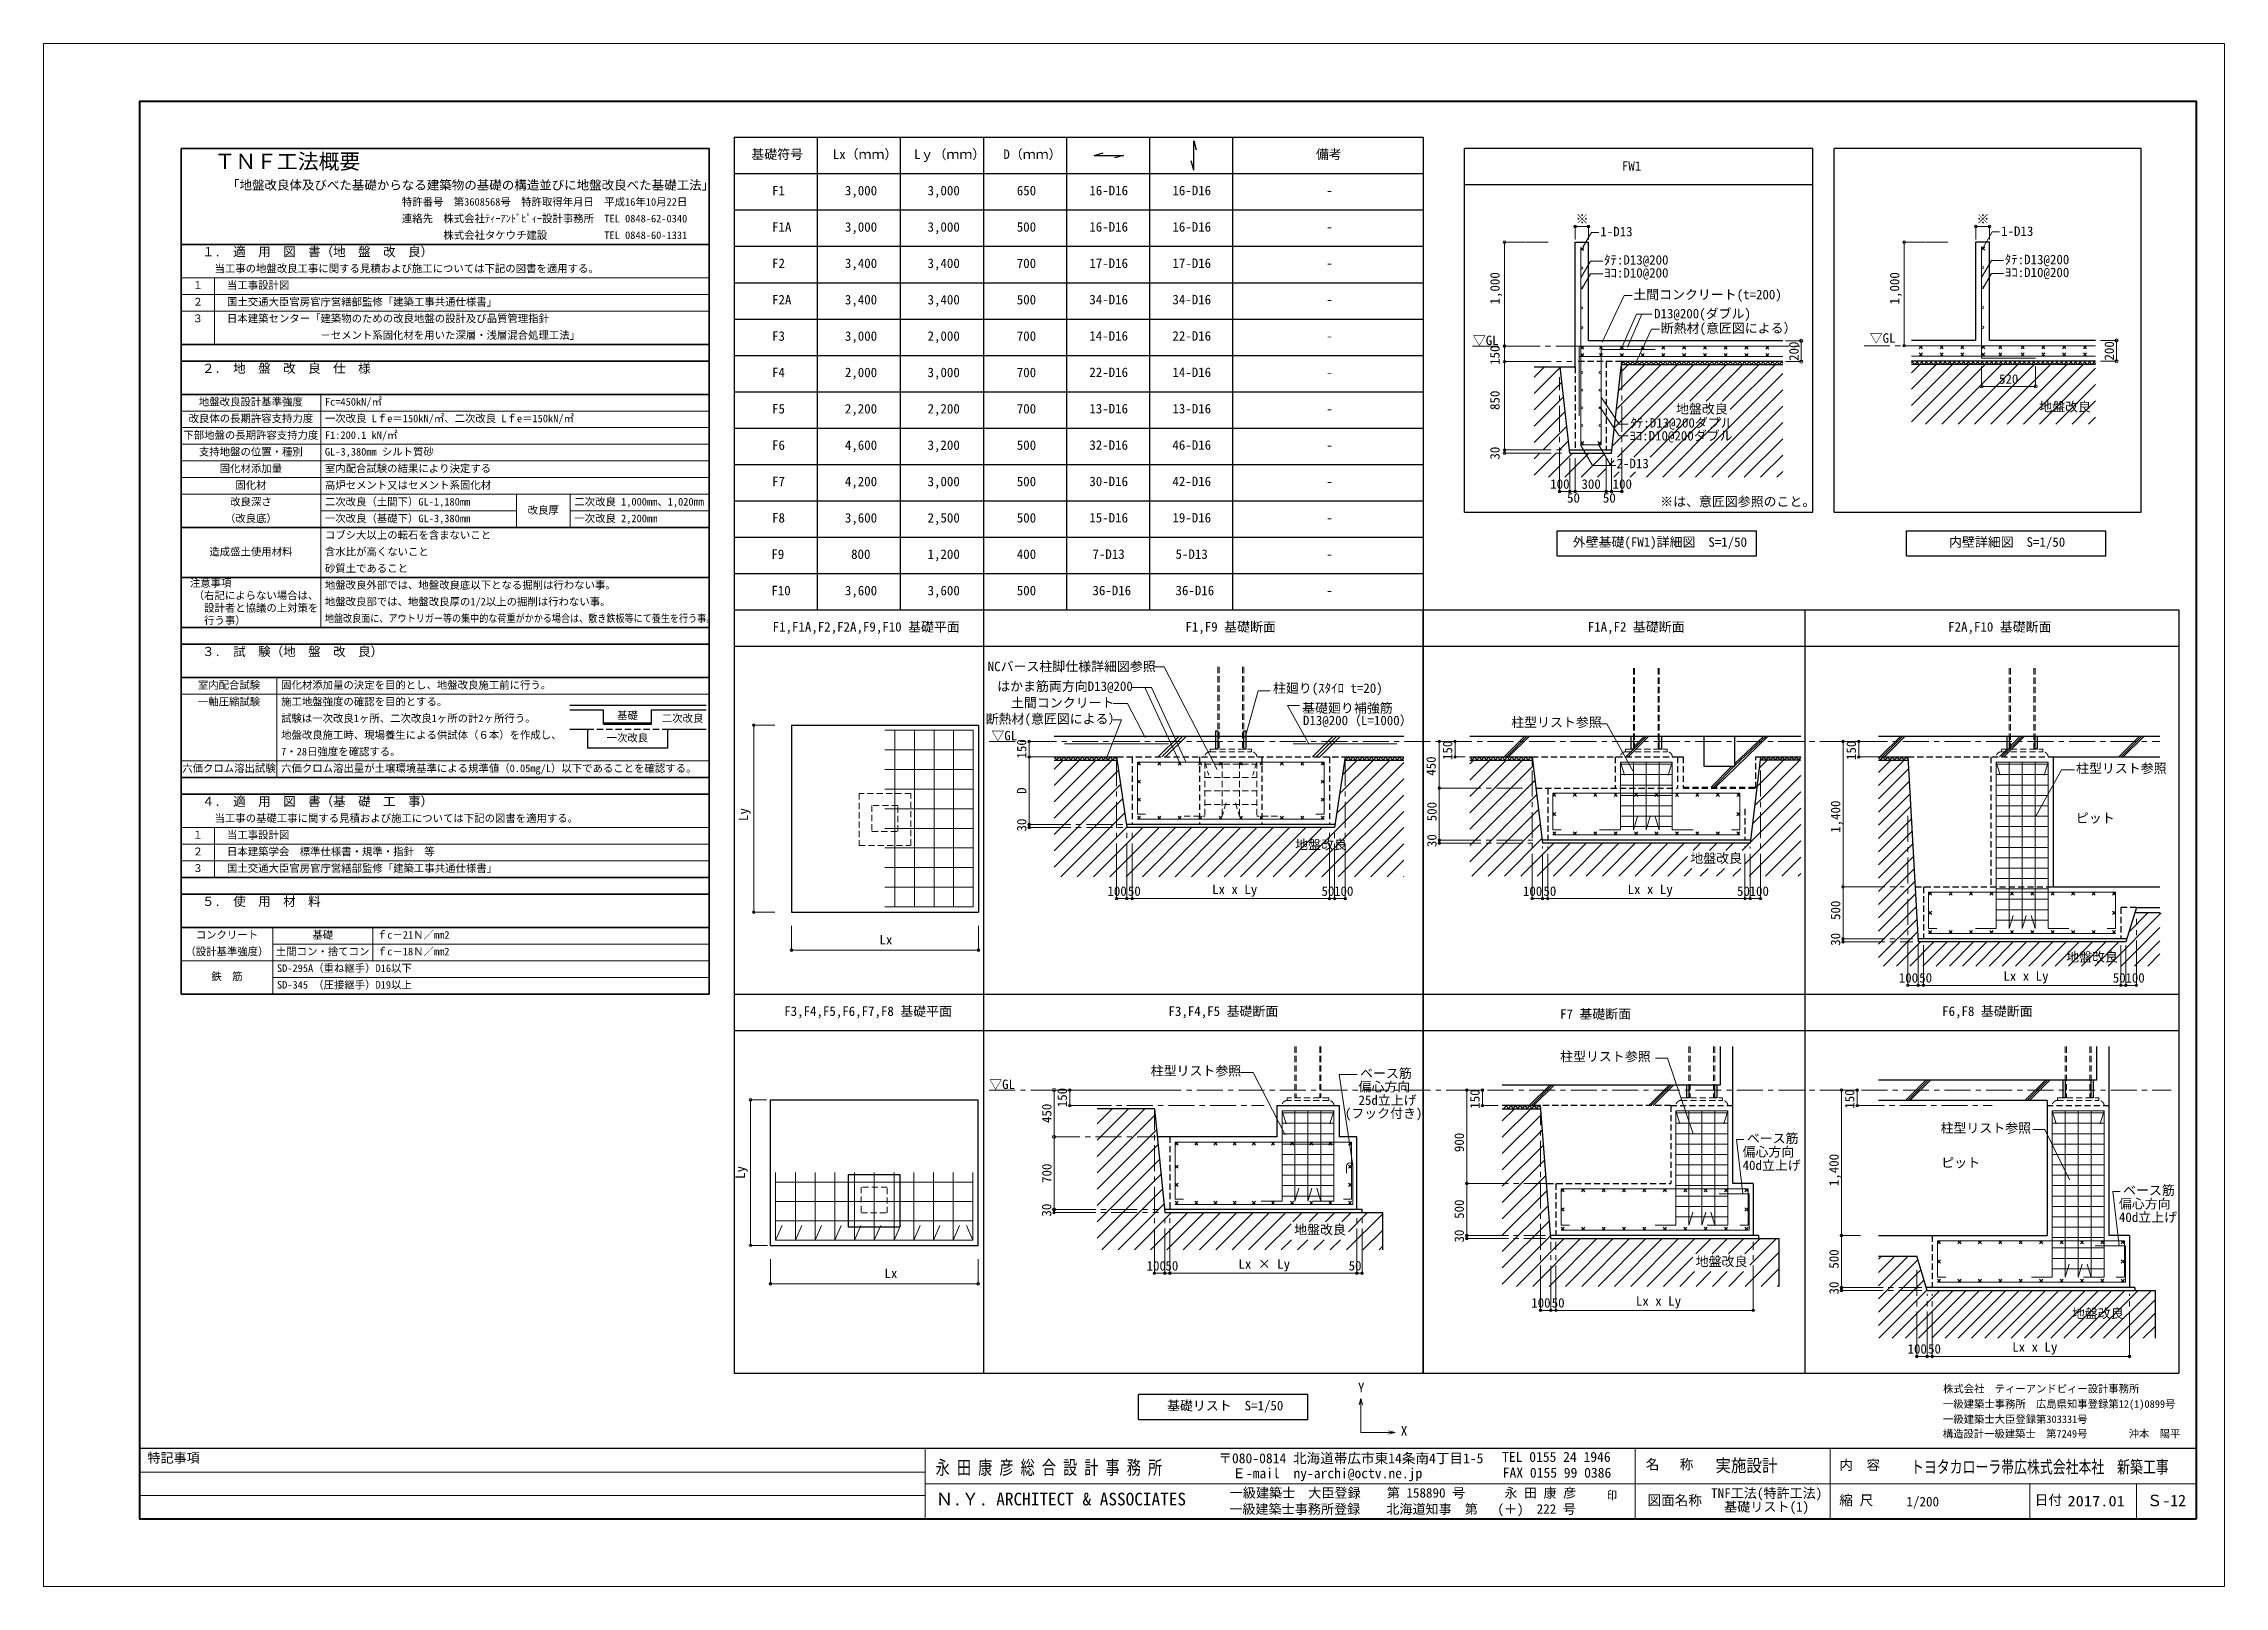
# Model space of a CAD drawing. Units: millimetres at full size, sheet at 1:200, with parts at 1:50. Extents: x -104640 to 71710, y -46154 to 74864.
# Drawn here: x -104640 to -20640, y -46154 to 13246 of the extents above; entities that cross this region are included whole.
import ezdxf
from ezdxf.enums import TextEntityAlignment as Align

# ---------------------------------------------------------------- set-up
doc = ezdxf.new("R2010")
doc.units = ezdxf.units.MM
doc.header["$LTSCALE"] = 200
doc.header["$PDMODE"] = 32
doc.header["$PDSIZE"] = 100
doc.linetypes.add('CHAIN1', pattern=[8, 5, -1, 1, -1])
doc.linetypes.add('DASHED1', pattern=[1.8, 1.2, -0.6])
for name, color, linetype, lineweight in [('0-0_基準線', 7, 'Continuous', 18), ('0-1_躯体', 2, 'Continuous', 18), ('0-2_間仕切り', 3, 'Continuous', 25), ('1-0_基準線', 3, 'Continuous', 25), ('1-1_躯体', 7, 'Continuous', 18), ('1-4_設備家具', 7, 'Continuous', 18), ('1-5_仕上げ', 7, 'Continuous', 18), ('1-7_寸法', 4, 'Continuous', 9), ('1-8_補助線', 4, 'Continuous', 9), ('1-F_', 4, 'CHAIN1', 9), ('2-0_基準線', 7, 'Continuous', 9), ('2-2_間仕切り', 1, 'Continuous', 18)]:
    doc.layers.add(name, color=color, linetype=linetype, lineweight=lineweight)
doc.layers.add('2-1_躯体', color=7, linetype='Continuous')
doc.styles.add('ＭＳ ゴシック', font='')
doc.styles.get('ＭＳ ゴシック').set_extended_font_data('MS Gothic')

msp = doc.modelspace()

# ---------------------------------------------------------------- texts
at = {"layer": '0-0_基準線', "color": 3, "style": 'ＭＳ ゴシック'}
for s, height, p in [('〒080-0814 北海道帯広市東14条南4丁目1-5', 384.2, (-59391.1, -41529.7)), ('内  容', 384.2, (-35474.4, -41787.2)), ('一級建築士  大臣登録\u3000\u3000第 158890 号\u3000    永 田 康 彦\u3000', 369.5, (-58950.1, -42848.8)), ('図面名称', 384.2, (-42861.3, -43147.2)), ('一級建築士事務所登録  \u3000北海道知事  第   (＋)\u3000222 号', 369.5, (-58967.7, -43471.8))]:
    msp.add_text(s, height=height, dxfattribs=at).set_placement(p, align=Align.BOTTOM_LEFT)
for s, rotation, p in [('TEL 0155 24 1946', 0.001, (-48461, -41476)), ('Ｅ-mail\u3000ny-archi@octv.ne.jp', 359.999, (-58855, -42105.6)), ('FAX 0155 99 0386', 0.001, (-48437.1, -42084.9))]:
    msp.add_text(s, height=384.2, rotation=rotation, dxfattribs=at).set_placement(p, align=Align.BOTTOM_LEFT)
at = {"layer": '0-0_基準線', "color": 6, "style": 'ＭＳ ゴシック', "width": 0.75}
msp.add_text('永 田 康 彦 総 合 設 計 事 務 所', height=533.6, rotation=0.001, dxfattribs=at).set_placement((-70281.3, -42004.4), align=Align.BOTTOM_LEFT)
at = {"layer": '0-0_基準線', "color": 3, "style": 'ＭＳ ゴシック'}
for s, width, p in [('実施設計', 0.9, (-40240.4, -41889.3)), ('トヨタカローラ帯広株式会社本社\u3000新築工事\u3000', 0.75, (-32710.9, -41942.6))]:
    msp.add_text(s, height=485.1, dxfattribs=dict(at, width=width)).set_placement(p, align=Align.BOTTOM_LEFT)
at = {"layer": '0-0_基準線', "color": 2, "style": 'ＭＳ ゴシック'}
msp.add_text('Ｎ.Ｙ. ARCHITECT & ASSOCIATES', height=488.5, dxfattribs=at).set_placement((-70276.1, -43183.4), align=Align.BOTTOM_LEFT)
at = {"layer": '0-0_基準線', "style": 'ＭＳ ゴシック', "width": 0.9}
msp.add_text('印', height=323.4, dxfattribs=at).set_placement((-44429.7, -42909), align=Align.BOTTOM_LEFT)
at = {"layer": '0-1_躯体', "color": 3, "style": 'ＭＳ ゴシック'}
msp.add_text('特記事項', height=369.5, dxfattribs=at).set_placement((-100642.9, -41499.7), align=Align.BOTTOM_LEFT)
at = {"layer": '0-2_間仕切り', "style": 'ＭＳ ゴシック'}
for s, height, p in [('名 \u3000称', 384.2, (-42927.6, -41765.7)), ('TNF工法(特許工法)', 369.5, (-40409.1, -42862.8)), ('縮 尺', 384.2, (-35474.4, -43147.2)), ('1/200', 369.5, (-32887.3, -43187.2)), ('日付', 384.2, (-27943.9, -43135.7)), ('Ｓ-12', 444.1, (-23630.8, -43203.1)), ('基礎リスト(1)', 369.5, (-39909.3, -43383))]:
    msp.add_text(s, height=height, dxfattribs=at).set_placement(p, align=Align.BOTTOM_LEFT)
at = {"layer": '0-2_間仕切り', "style": 'ＭＳ ゴシック', "width": 1.15}
msp.add_text('2017.01', height=404.3, dxfattribs=at).set_placement((-26687.2, -43193.2), align=Align.BOTTOM_LEFT)
at = {"layer": '1-5_仕上げ', "style": 'ＭＳ ゴシック'}
for s, p in [('基礎符号', (-77380.1, 8695.4)), ('Lx（ｍｍ）', (-74242.9, 8695.4)), ('Lｙ（ｍｍ）', (-71108.3, 8695.4)), ('D（ｍｍ）', (-67671.5, 8695.4)), ('備考', (-55634.1, 8695.4)), ('FW1', (-43847.8, 8242.5)), ('F1', (-76582.7, 7295.4)), ('3,000', (-73776.5, 7295.4)), ('3,000', (-70592, 7295.4)), ('650', (-67155.2, 7295.4)), ('16-D16', (-64360.9, 7299.4)), ('16-D16', (-61160.9, 7299.4)), ('-', (-55233.4, 7301)), ('F1A', (-76582.7, 5895.4)), ('3,000', (-73776.5, 5895.4)), ('3,000', (-70592, 5895.4)), ('500', (-67155.2, 5895.4)), ('16-D16', (-64360.9, 5899.4)), ('16-D16', (-61160.9, 5899.4)), ('-', (-55233.4, 5901)), ('1-D13', (-44678.1, 5717.4)), ('1-D13', (-29240.3, 5732.9)), ('ﾀﾃ:D13@200', (-44536.8, 4626.4)), ('ﾀﾃ:D13@200', (-29099, 4641.9)), ('F2', (-76582.7, 4495.4)), ('3,400', (-73776.5, 4495.4)), ('3,400', (-70592, 4495.4)), ('700', (-67155.2, 4495.4)), ('17-D16', (-64360.9, 4499.4)), ('17-D16', (-61160.9, 4499.4)), ('-', (-55233.4, 4501)), ('ﾖｺ:D10@200', (-44536.8, 4130)), ('ﾖｺ:D10@200', (-29099, 4145.5)), ('F2A', (-76582.7, 3095.4)), ('3,400', (-73776.5, 3095.4)), ('3,400', (-70592, 3095.4)), ('500', (-67155.2, 3095.4)), ('34-D16', (-64360.9, 3099.4)), ('34-D16', (-61160.9, 3099.4)), ('-', (-55233.4, 3101)), ('土間コンクリート(t=200)', (-43410.3, 3293.5)), ('D13@200(ダブル)', (-42608.1, 2559)), ('断熱材(意匠図による）', (-42349.6, 2000.6)), ('F3', (-76582.7, 1695.4)), ('3,000', (-73776.5, 1695.4)), ('2,000', (-70592, 1695.4)), ('700', (-67155.2, 1695.4)), ('14-D16', (-64360.9, 1699.4)), ('22-D16', (-61160.9, 1699.4)), ('-', (-55233.4, 1701)), ('▽GL', (-49589.1, 1528.7)), ('▽GL', (-34302.4, 1618.9)), ('F4', (-76582.7, 295.4)), ('2,000', (-73776.5, 295.4)), ('3,000', (-70592, 295.4)), ('700', (-67155.2, 295.4)), ('22-D16', (-64360.9, 299.4)), ('14-D16', (-61160.9, 299.4)), ('-', (-55233.4, 301)), ('F5', (-76582.7, -1104.6)), ('2,200', (-73776.5, -1104.6)), ('2,200', (-70592, -1104.6)), ('700', (-67155.2, -1104.6)), ('13-D16', (-64360.9, -1100.6)), ('13-D16', (-61160.9, -1100.6)), ('-', (-55233.4, -1099)), ('地盤改良', (-41762.7, -1107.6)), ('地盤改良', (-27770.2, -1027.6)), ('ﾖｺ:D10@200ダブル', (-43563.2, -2143.8)), ('ﾀﾃ:D13@200ダブル', (-43521.7, -1647.4)), ('F6', (-76582.7, -2504.6)), ('4,600', (-73776.5, -2504.6)), ('3,200', (-70592, -2504.6)), ('500', (-67155.2, -2504.6)), ('32-D16', (-64360.9, -2500.6)), ('46-D16', (-61160.9, -2500.6)), ('-', (-55233.4, -2499)), ('2-D13', (-44053, -3211.4)), ('F7', (-76582.7, -3904.6)), ('4,200', (-73776.5, -3904.6)), ('3,000', (-70592, -3904.6)), ('500', (-67155.2, -3904.6)), ('30-D16', (-64360.9, -3900.6)), ('42-D16', (-61160.9, -3900.6)), ('-', (-55233.4, -3899)), ('※は、意匠図参照のこと。', (-42372.7, -4676.1)), ('F8', (-76582.7, -5304.6)), ('3,600', (-73776.5, -5304.6)), ('2,500', (-70592, -5304.6)), ('500', (-67155.2, -5304.6)), ('15-D16', (-64360.9, -5300.6)), ('19-D16', (-61160.9, -5300.6)), ('-', (-55233.4, -5299)), ('外壁基礎(FW1)詳細図  S=1/50', (-45742.1, -6236.9)), ('内壁詳細図  S=1/50', (-31248, -6236.9)), ('F9', (-76609.1, -6704.6)), ('800', (-73536.5, -6704.6)), ('1,200', (-70592, -6704.6)), ('400', (-67155.2, -6704.6)), ('7-D13', (-64240.9, -6700.6)), ('5-D13', (-61040.9, -6700.6)), ('-', (-55233.4, -6699)), ('F10', (-76609.1, -8104.6)), ('3,600', (-73776.5, -8104.6)), ('3,600', (-70592, -8104.6)), ('500', (-67155.2, -8104.6)), ('36-D16', (-64240.9, -8100.6)), ('36-D16', (-61040.9, -8100.6)), ('-', (-55233.4, -8099)), ('F1,F1A,F2,F2A,F9,F10 基礎平面', (-76559.4, -9500.6)), ('F1,F9 基礎断面', (-60659.3, -9500.6)), ('F1A,F2 基礎断面', (-45162.8, -9500.6)), ('F2A,F10 基礎断面', (-31279.6, -9500.6)), ('NCバース柱脚仕様詳細図参照', (-68275.6, -11025.3)), ('はかま筋両方向D13@200', (-67909.8, -11788.5)), ('柱廻り(ｽﾀｲﾛ t=20)', (-57288.8, -11861.3)), ('断熱材(意匠図による）', (-68352.9, -13045.6)), ('土間コンクリート', (-67377.1, -12420.7)), ('基礎廻り補強筋', (-56163.8, -12627.3)), ('D13@200（L=1000）', (-56133.4, -13104.8)), ('▽GL', (-68132.6, -13690.2)), ('柱型リスト参照', (-48110.4, -13173.9)), ('柱型リスト参照', (-26353, -14949)), ('ピット', (-26360.2, -16863.5)), ('地盤改良', (-56435.1, -17884.7)), ('地盤改良', (-41211.7, -18410.6)), ('地盤改良', (-26736.6, -22210.6)), ('F3,F4,F5,F6,F7,F8 基礎平面', (-76113.4, -24300.6)), ('F3,F4,F5 基礎断面', (-61312.4, -24300.6)), ('F7 基礎断面', (-46228.7, -24408.9)), ('F6,F8 基礎断面', (-31510.8, -24300.6)), ('柱型リスト参照', (-46226.5, -26043.7)), ('▽GL', (-68218.4, -27115.6)), ('柱型リスト参照', (-61996.3, -26593.9)), ('偏心方向', (-53992.5, -27207.8)), ('ベース筋', (-53930.1, -26689.3)), ('(フック付き)', (-54518.2, -28232.1)), ('25d立上げ', (-53992.5, -27727.8)), ('柱型リスト参照', (-31571.9, -28797.6)), ('偏心方向', (-39198.7, -29713.7)), ('ベース筋', (-39035.8, -29195.3)), ('40d立上げ', (-39198.7, -30233.7)), ('ピット', (-31544.2, -30129.5)), ('ベース筋', (-24540.5, -31195.3)), ('偏心方向', (-24703.3, -31713.7)), ('40d立上げ', (-24703.3, -32233.7)), ('地盤改良', (-56471.6, -32710.1)), ('地盤改良', (-41005.6, -33935.4)), ('地盤改良', (-26510.2, -35935.4)), ('Y', (-54012.6, -38786.6)), ('基礎リスト\u3000S=1/50', (-61367.3, -39486.7)), ('X', (-52361.5, -40458))]:
    msp.add_text(s, height=365.1, dxfattribs=at).set_placement(p, align=Align.BOTTOM_LEFT)
at = {"layer": '1-7_寸法', "color": 7, "style": 'ＭＳ ゴシック'}
for s, p in [('※', (-45628.6, 6204.1)), ('※', (-30190.7, 6204.1)), ('520', (-29322.2, 38.6)), ('100', (-46608.5, -4002.6)), ('50', (-45960.5, -4537.2)), ('300', (-45405.2, -4002.6)), ('50', (-44580.6, -4537.2)), ('100', (-44204.3, -4002.6)), ('100', (-63663.9, -19677)), ('50', (-62875.4, -19674.9)), ('Lx x Ly', (-59631.9, -19607.4)), ('50', (-55417.7, -19677)), ('100', (-54934.2, -19677)), ('100', (-47658.8, -19677)), ('50', (-46870.3, -19674.9)), ('Lx x Ly', (-43626.8, -19607.4)), ('50', (-39412.6, -19677)), ('100', (-38929.1, -19677)), ('Lx', (-72441.6, -21548.8)), ('100', (-33183.7, -23016.2)), ('50', (-32395.2, -23014.2)), ('Lx x Ly', (-29151.7, -22946.7)), ('50', (-24937.5, -23016.2)), ('100', (-24454, -23016.2)), ('Lx × Ly', (-58616.8, -34032.7)), ('Lx', (-72251.5, -34391)), ('100', (-62154.1, -34102.3)), ('50', (-61430.6, -34102.3)), ('50', (-54372.8, -34100.3)), ('100', (-47339.1, -35528.7)), ('50', (-46550.6, -35526.7)), ('Lx x Ly', (-43307.1, -35459.1)), ('100', (-32843.8, -37302.3)), ('50', (-32055.3, -37300.3)), ('Lx x Ly', (-28811.8, -37232.7))]:
    msp.add_text(s, height=365.1, dxfattribs=at).set_placement(p, align=Align.BOTTOM_LEFT)
for s, p in [('1,000', (-48448.3, 3203)), ('1,000', (-33050.8, 3203)), ('200', (-36932.1, 1028.3)), ('200', (-24784.5, 1043.8)), ('150', (-48448.3, 877.6)), ('850', (-48448.3, -859.3)), ('30', (-48448.3, -2770)), ('150', (-66676.5, -14279.9)), ('450', (-50907.1, -14943.2)), ('150', (-50272.4, -14338.4)), ('150', (-34722.3, -14338.4)), ('D', (-66676.5, -15639.9)), ('1,400', (-35326.9, -17139.5)), ('Ly', (-77399.3, -16685.5)), ('30', (-66676.5, -17089.9)), ('500', (-50877, -16696.9)), ('30', (-50877, -17689.9)), ('500', (-35326.9, -20496.9)), ('30', (-35326.9, -21489.9)), ('450', (-65710.7, -28313.9)), ('150', (-65113.7, -27705.3)), ('150', (-49217, -27763.8)), ('150', (-34783, -27763.8)), ('900', (-49821.6, -29434.1)), ('Ly', (-77519.3, -30463.7)), ('700', (-65710.7, -30621.5)), ('1,400', (-35387.6, -30745.3)), ('30', (-65718.3, -31915.3)), ('500', (-49821.6, -32003.7)), ('30', (-49821.6, -32915.3)), ('500', (-35387.6, -33922.2)), ('30', (-35387.6, -34915.3))]:
    msp.add_text(s, height=365.1, rotation=90, dxfattribs=at).set_placement(p, align=Align.BOTTOM_LEFT)
at = {"layer": '2-0_基準線', "style": 'ＭＳ ゴシック'}
for s, height, p in [('ＴＮＦ工法概要', 587.8, (-98057.7, 8240.9)), ('「地盤改良体及びべた基礎からなる建築物の基礎の構造並びに地盤改良べた基礎工法」', 352.7, (-97576.7, 7519.3)), ('特許番号\u3000第3608568号\u3000特許取得年月日\u3000平成16年10月22日', 293.3, (-90841.9, 6918)), ('連絡先\u3000株式会社ﾃｨｰｱﾝﾄﾞﾋﾟｨｰ設計事務所\u3000TEL 0848-62-0340', 293.3, (-90841.9, 6276.6)), ('\u3000\u3000\u3000\u3000株式会社タケウチ建設\u3000\u3000\u3000\u3000\u3000 TEL 0848-60-1331', 293.3, (-90841.9, 5635.2)), ('１.\u3000適\u3000用\u3000図\u3000書（地\u3000盤\u3000改\u3000良）', 352.7, (-98538.8, 4953.7)), ('当工事の地盤改良工事に関する見積および施工については下記の図書を適用する。', 293.3, (-98057.7, 4352.4)), ('２', 293.3, (-98899.6, 3069.6)), ('１', 293.3, (-98899.6, 3711)), ('国土交通大臣官房官庁営繕部監修「建築工事共通仕様書」', 293.3, (-97576.7, 3069.6)), ('当工事設計図', 293.3, (-97576.7, 3711)), ('３', 293.3, (-98899.6, 2428.2)), ('日本建築センター「建築物のための改良地盤の設計及び品質管理指針', 293.3, (-97576.7, 2428.2)), ('\u3000\u3000\u3000\u3000      \u3000\u3000－セメント系固化材を用いた深層・浅層混合処理工法」', 293.3, (-97576.7, 1786.8)), ('２.\u3000地\u3000盤\u3000改\u3000良\u3000仕\u3000様', 352.7, (-98538.8, 463.9)), ('地盤改良設計基準強度', 293.3, (-98657.5, -778.8)), ('Fc=450kN/㎡', 293.3, (-93805.2, -778.8)), ('下部地盤の長期許容支持力度', 293.3, (-99258.8, -2061.7)), ('改良体の長期許容支持力度', 293.3, (-99058.3, -1420.3)), ('一次改良 Lｆe＝150kN/㎡、二次改良 Lｆe＝150kN/㎡', 293.3, (-93805.2, -1420.3)), ('F1:200.1 kN/㎡', 293.3, (-93805.2, -2061.7)), ('支持地盤の位置・種別', 293.3, (-98657.5, -2703.1)), ('GL-3,380mm シルト質砂', 293.3, (-93805.2, -2703.1)), ('固化材添加量', 293.3, (-97855.7, -3344.5)), ('室内配合試験の結果により決定する', 293.3, (-93805.2, -3344.5)), ('固化材', 293.3, (-97254.4, -3985.9)), ('二次改良（土間下）GL-1,180mm', 293.3, (-93805.2, -4627.3)), ('高炉セメント又はセメント系固化材', 293.3, (-93805.2, -3985.9)), ('改良深さ', 293.3, (-97454.8, -4627.3)), ('（改良底）', 293.3, (-97655.3, -5268.7)), ('一次改良（基礎下）GL-3,380mm', 293.3, (-93805.2, -5268.7)), ('改良厚', 293.3, (-85994.7, -4948)), ('一次改良 2,200mm', 293.3, (-84197.5, -5268.7)), ('二次改良 1,000mm、1,020㎜', 293.3, (-84197.5, -4627.3)), ('コブシ大以上の転石を含まないこと', 293.3, (-93805.2, -5910.1)), ('造成盛土使用材料', 293.3, (-98256.6, -6551.5)), ('含水比が高くないこと', 293.3, (-93805.2, -6551.5)), ('注意事項', 293.3, (-99007.4, -7754.1)), ('砂質土であること', 293.3, (-93805.2, -7192.9)), ('地盤改良外部では、地盤改良底以下となる掘削は行わない事。', 293.3, (-93805.2, -7834.3)), ('（右記によらない場合は、', 293.3, (-98859.5, -8235.2)), ('\u3000設計者と協議の上対策を', 293.3, (-98859.5, -8716.3)), ('地盤改良部では、地盤改良厚の1/2以上の掘削は行わない事。', 293.3, (-93805.2, -8475.7)), ('\u3000行う事）', 293.3, (-98859.5, -9197.3)), ('３.\u3000試\u3000験（地\u3000盤\u3000改\u3000良）', 352.7, (-98538.8, -10440)), ('室内配合試験', 293.3, (-98699.2, -11682.8)), ('固化材添加量の決定を目的とし、地盤改良施工前に行う。', 293.3, (-95492.1, -11682.8)), ('一軸圧縮試験', 293.3, (-98699.2, -12324.2)), ('施工地盤強度の確認を目的とする。', 293.3, (-95492.1, -12324.2)), ('試験は一次改良1ヶ所、二次改良1ヶ所の計2ヶ所行う。', 293.3, (-95492.1, -12965.6)), ('基礎', 293.3, (-82551.8, -12855.2)), ('二次改良', 293.3, (-80829.6, -12962.9)), ('地盤改良施工時、現場養生による供試体（６本）を作成し、', 293.3, (-95492.1, -13607)), ('一次改良', 293.3, (-82952.7, -13717.2)), ('7・28日強度を確認する。', 293.3, (-95492.1, -14248.4)), ('六価クロム溶出試験', 293.3, (-99300.5, -14889.8)), ('六価クロム溶出量が土壌環境基準による規準値（0.05mg/L）以下であることを確認する。', 293.3, (-95492.1, -14889.8)), ('４.\u3000適\u3000用\u3000図\u3000書（基\u3000礎\u3000工\u3000事）', 352.7, (-98538.8, -16212.7)), ('当工事の基礎工事に関する見積および施工については下記の図書を適用する。', 293.3, (-98057.7, -16814)), ('１', 293.3, (-98899.6, -17455.4)), ('当工事設計図', 293.3, (-97576.7, -17455.4)), ('３', 293.3, (-98899.6, -18738.2)), ('２', 293.3, (-98899.6, -18096.8)), ('国土交通大臣官房官庁営繕部監修「建築工事共通仕様書」', 293.3, (-97576.7, -18738.2)), ('日本建築学会\u3000標準仕様書・規準・指針\u3000等', 293.3, (-97576.7, -18096.8)), ('５.\u3000使\u3000用\u3000材\u3000料', 352.7, (-98538.8, -20061.1)), ('コンクリート', 293.3, (-98779.3, -21303.9)), ('基礎', 293.3, (-94289.5, -21303.9)), ('ｆc－21Ｎ／mm2', 293.3, (-91804, -21303.9)), ('（設計基準強度）', 293.3, (-99180.2, -21945.3)), ('土間コン・捨てコン', 293.3, (-95692.6, -21945.3)), ('ｆc－18Ｎ／mm2', 293.3, (-91804, -21945.3)), ('鉄\u3000筋', 293.3, (-98178, -22907.4)), ('SD-295A（重ね継手）D16以下', 293.3, (-95652.5, -22586.7)), ('SD-345 （圧接継手）D19以上', 293.3, (-95652.5, -23228.1))]:
    msp.add_text(s, height=height, dxfattribs=at).set_placement(p, align=Align.BOTTOM_LEFT)
at = {"layer": '2-0_基準線', "style": 'ＭＳ ゴシック', "width": 0.85}
msp.add_text('地盤改良面に、アウトリガー等の集中的な荷重がかかる場合は、敷き鉄板等にて養生を行う事。', height=293.9, dxfattribs=at).set_placement((-93805.2, -9117.1), align=Align.BOTTOM_LEFT)
at = {"layer": '2-1_躯体', "style": 'ＭＳ ゴシック'}
for s, p in [('株式会社\u3000ティーアンドピィー設計事務所', (-31477.3, -38778.8)), ('一級建築士事務所\u3000広島県知事登録第12(1)0899号', (-31477.3, -39365.5)), ('構造設計一級建築士\u3000第7249号\u3000\u3000\u3000\u3000沖本\u3000陽平', (-31486.5, -40512.6)), ('一級建築士大臣登録第303331号', (-31477.3, -39952.2))]:
    msp.add_text(s, height=291.8, dxfattribs=at).set_placement(p, align=Align.BOTTOM_LEFT)

# ---------------------------------------------------------------- blocks, each defined once
blk = doc.blocks.new('_Small')
at = {"layer": '1-7_寸法', "color": 1, "lineweight": 18}
blk.add_circle((0, 0), 50, dxfattribs=at)

# ---------------------------------------------------------------- linework, layer by layer
at = {"layer": '0-0_基準線', "color": 3, "lineweight": 25}
msp.add_line((-21731.1, -40846.9), (-100931.1, -40846.9), dxfattribs=at)
at = {"layer": '0-0_基準線', "color": 6, "lineweight": 40}
msp.add_line((-21731.1, -43566.9), (-39731.1, -43566.9), dxfattribs=at)
msp.add_lwpolyline([(-21731.1, -43566.9), (-100931.1, -43566.9), (-100931.1, 11033.1), (-21731.1, 11033.1)], close=True, dxfattribs=at)
at = {"layer": '0-1_躯体', "color": 7}
for p, q in [((-70679.1, -43566.9), (-70679.1, -40846.9)), ((-43331.2, -40855.3), (-43331.2, -43551.2)), ((-35831.1, -40846.3), (-35831.1, -43551.2)), ((-28131.1, -42203.9), (-28131.1, -43566.9)), ((-24031.1, -42203.9), (-24031.1, -43566.9))]:
    msp.add_line(p, q, dxfattribs=at)
at = {"layer": '0-2_間仕切り'}
msp.add_line((-22392.3, -8558), (-22392.3, -37941.5), dxfattribs=at)
at = {"layer": '0-2_間仕切り', "color": 4, "lineweight": 9}
for p, q in [((-70679.1, -41753.6), (-100931.1, -41753.6)), ((-70679.1, -42660.2), (-100931.1, -42660.2)), ((-70666.1, -42206.9), (-21731.1, -42206.9))]:
    msp.add_line(p, q, dxfattribs=at)
at = {"layer": '1-0_基準線'}
for p, q in [((-78040.9, 9642), (-51508.2, 9642)), ((-78040.9, 9642), (-78040.9, -35736.3)), ((-74840.9, 9642), (-74840.9, -8558)), ((-71640.9, 9642), (-71640.9, -8558)), ((-68440.9, 9642), (-68440.9, -35736.3)), ((-65240.9, 9642), (-65240.9, -8558)), ((-62040.9, 9642), (-62040.9, -8558)), ((-62040.9, 9642), (-62040.9, -8558)), ((-58840.9, 9642), (-58840.9, -8558)), ((-51508.2, 9642), (-51508.2, -37941.5)), ((-64174.7, 8942), (-63827, 9035.2)), ((-64174.7, 8942), (-63049.4, 8942)), ((-63049.4, 8942), (-63397.1, 8848.8)), ((-60340.8, 8379.3), (-60434, 8727.1)), ((-49904, -4793.5), (-49904, 9203)), ((-36492.7, -4793.5), (-36492.7, 9203)), ((-23850.6, 9203), (-35664.7, 9203)), ((-35664.7, -4793.5), (-35664.7, 9203)), ((-35664.7, -4793.5), (-35664.7, 9203)), ((-78040.9, 8242), (-51508.2, 8242)), ((-36492.7, 7803), (-49904, 7803)), ((-78040.9, 6842), (-51508.2, 6842)), ((-78040.9, 5442), (-51508.2, 5442)), ((-45648.6, 5600.7), (-45128.6, 5600.7)), ((-45648.6, 800.7), (-45648.6, 5600.7)), ((-45128.6, 1800.7), (-45128.6, 5600.7)), ((-30210.7, 5616.2), (-29690.7, 5616.2)), ((-30210.7, 1816.2), (-30210.7, 5616.2)), ((-29690.7, 1816.2), (-29690.7, 5616.2)), ((-78040.9, 4042), (-51508.2, 4042)), ((-78040.9, 2642), (-51508.2, 2642)), ((-37648.6, 1800.7), (-45128.6, 1800.7)), ((-30210.7, 1816.2), (-32691.3, 1816.2)), ((-25601.4, 1816.2), (-29690.7, 1816.2)), ((-78040.9, 1242), (-51508.2, 1242)), ((-44248.6, -2519.3), (-43848.6, 1000.7)), ((-37648.6, 880.7), (-43862.2, 880.7)), ((-37648.6, 1000.7), (-43848.6, 1000.7)), ((-28410.7, 1016.2), (-32691.3, 1016.2)), ((-28358.1, 896.2), (-32691.3, 896.2)), ((-25601.4, 896.2), (-28463.4, 896.2)), ((-25601.4, 1016.2), (-28410.7, 1016.2)), ((-47224.1, 800.7), (-46225.9, 800.7)), ((-45848.6, -2519.3), (-46225.9, 800.7)), ((-46225.9, 800.7), (-45648.6, 800.7)), ((-78040.9, -158), (-51508.2, -158)), ((-78040.9, -1558), (-51508.2, -1558)), ((-45862.2, -2399.3), (-44235, -2399.3)), ((-45848.6, -2519.3), (-44248.6, -2519.3)), ((-78040.9, -2958), (-51508.2, -2958)), ((-78040.9, -4358), (-51508.2, -4358)), ((-49904, -4793.5), (-36492.7, -4793.5)), ((-78040.9, -5758), (-51508.2, -5758)), ((-46342.1, -6474.3), (-46342.1, -5514.3)), ((-46342.1, -5514.3), (-38662.1, -5514.3)), ((-32883.5, -6474.3), (-32883.5, -5514.3)), ((-32883.5, -5514.3), (-25203.5, -5514.3)), ((-78040.9, -7158), (-51508.2, -7158)), ((-78040.9, -8558), (-78040.9, -37941.5)), ((-78040.9, -8558), (-48925, -8558)), ((-78040.9, -8558), (-50440.9, -8558)), ((-78040.9, -8558), (-50440.9, -8558)), ((-68440.9, -8558), (-68440.9, -37941.5)), ((-51508.2, -23358), (-51508.2, -8558)), ((-51508.2, -8558), (-22392.3, -8558)), ((-36790.3, -37941.5), (-36790.3, -8558)), ((-78040.9, -9958), (-51508.2, -9958)), ((-51508.2, -9958), (-22392.3, -9958)), ((-75832.7, -12990.5), (-68632.7, -12990.5)), ((-75832.7, -12990.5), (-75832.7, -20190.5)), ((-68632.7, -12990.5), (-68632.7, -20190.5)), ((-65711.5, -13419.9), (-52249, -13419.9)), ((-59491.5, -13919.9), (-59491.5, -13219.9)), ((-58411.5, -13919.9), (-58411.5, -13219.9)), ((-49706.4, -13419.9), (-36955, -13419.9)), ((-43486.4, -13419.9), (-43406.4, -13419.9)), ((-43486.4, -13919.9), (-43486.4, -13419.9)), ((-43406.4, -13419.9), (-43406.4, -13919.9)), ((-42406.4, -13419.9), (-42326.4, -13419.9)), ((-42406.4, -13919.9), (-42406.4, -13419.9)), ((-42326.4, -13419.9), (-42326.4, -13919.9)), ((-33957.5, -13419.9), (-23132.5, -13419.9)), ((-29011.3, -13419.9), (-28931.3, -13419.9)), ((-29011.3, -13919.9), (-29011.3, -13419.9)), ((-28931.3, -13419.9), (-28931.3, -13919.9)), ((-27931.3, -13419.9), (-27851.3, -13419.9)), ((-27931.3, -13919.9), (-27931.3, -13419.9)), ((-27851.3, -13419.9), (-27851.3, -13919.9)), ((-65711.5, -14219.9), (-63284.1, -14219.9)), ((-63311.5, -14219.9), (-62911.5, -16939.9)), ((-59411.5, -13919.9), (-59491.5, -13919.9)), ((-58331.5, -13919.9), (-58411.5, -13919.9)), ((-54511.5, -14219.9), (-54911.5, -16939.9)), ((-54511.5, -14219.9), (-52249, -14219.9)), ((-49706.4, -14219.9), (-47306.4, -14219.9)), ((-47306.4, -14219.9), (-46906.4, -17539.9)), ((-43406.4, -13919.9), (-43486.4, -13919.9)), ((-42326.4, -13919.9), (-42406.4, -13919.9)), ((-38506.4, -14219.9), (-38906.4, -17539.9)), ((-38506.4, -14219.9), (-38906.4, -17539.9)), ((-38506.4, -14219.9), (-36955, -14219.9)), ((-33957.5, -14219.9), (-32831.3, -14219.9)), ((-32831.3, -14219.9), (-32431.3, -21339.9)), ((-28931.3, -13919.9), (-29011.3, -13919.9)), ((-27851.3, -13919.9), (-27931.3, -13919.9)), ((-27231.3, -14219.9), (-23132.5, -14219.9)), ((-27231.3, -14219.9), (-27231.3, -19219.9)), ((-65711.5, -14339.9), (-63293.8, -14339.9)), ((-54529.1, -14339.9), (-52249, -14339.9)), ((-49706.4, -14339.9), (-47295.1, -14339.9)), ((-36955, -14339.9), (-38520.8, -14339.9)), ((-33957.5, -14339.9), (-32820, -14339.9)), ((-54896.1, -16819.9), (-62926.8, -16819.9)), ((-54911.5, -16939.9), (-62911.5, -16939.9)), ((-38870, -17419.9), (-46912.9, -17419.9)), ((-38906.4, -17539.9), (-46906.4, -17539.9)), ((-27231.3, -19219.9), (-23132.5, -19219.9)), ((-24031.3, -20019.9), (-24431.3, -21339.9)), ((-24031.3, -20019.9), (-23132.5, -20019.9)), ((-75832.7, -20190.5), (-68632.7, -20190.5)), ((-23132.5, -20219.9), (-24091.9, -20219.9)), ((-24394.9, -21219.9), (-32437.8, -21219.9)), ((-24431.3, -21339.9), (-32431.3, -21339.9)), ((-78040.9, -23358), (-51508.2, -23358)), ((-51508.2, -23358), (-22392.3, -23358)), ((-78040.9, -24758), (-51508.2, -24758)), ((-51508.2, -24758), (-22392.3, -24758)), ((-40047.8, -26845.3), (-40047.8, -25373.3)), ((-39567.8, -30645.3), (-39567.8, -25373.3)), ((-25552.4, -26645.3), (-25552.4, -25373.3)), ((-25072.4, -32645.3), (-25072.4, -25373.3)), ((-48452.8, -26845.3), (-40047.8, -26845.3)), ((-41347.8, -26845.3), (-41267.8, -26845.3)), ((-41347.8, -27345.3), (-41347.8, -26845.3)), ((-41267.8, -26845.3), (-41267.8, -27345.3)), ((-40267.8, -26845.3), (-40187.8, -26845.3)), ((-40267.8, -27345.3), (-40267.8, -26845.3)), ((-40187.8, -26845.3), (-40187.8, -27345.3)), ((-33957.5, -26645.3), (-25552.4, -26645.3)), ((-26852.4, -26645.3), (-26772.4, -26645.3)), ((-26852.4, -27345.3), (-26852.4, -26645.3)), ((-26772.4, -26645.3), (-26772.4, -27345.3)), ((-25772.4, -26645.3), (-25692.4, -26645.3)), ((-25772.4, -27345.3), (-25772.4, -26645.3)), ((-25692.4, -26645.3), (-25692.4, -27345.3)), ((-76644.4, -27423.7), (-68644.4, -27423.7)), ((-76644.4, -33023.7), (-76644.4, -27423.7)), ((-68644.4, -33023.7), (-68644.4, -27423.7)), ((-57139.5, -27645.3), (-57139.5, -28842.2)), ((-57139.5, -27645.3), (-54739.5, -27645.3)), ((-54739.5, -27645.3), (-54739.5, -28842.2)), ((-46986.6, -27645.3), (-48452.8, -27645.3)), ((-48112.9, -27645.3), (-46986.6, -27645.3)), ((-46586.6, -32765.3), (-46986.6, -27645.3)), ((-41267.8, -27345.3), (-41347.8, -27345.3)), ((-40187.8, -27345.3), (-40267.8, -27345.3)), ((-27472.4, -27445.3), (-33957.5, -27445.3)), ((-27472.4, -27445.3), (-27472.4, -32645.3)), ((-26772.4, -27345.3), (-26852.4, -27345.3)), ((-25692.4, -27345.3), (-25772.4, -27345.3)), ((-61856.8, -27765.3), (-64054.7, -27765.3)), ((-61856.8, -27765.3), (-61456.8, -31765.3)), ((-48452.8, -27765.3), (-46979, -27765.3)), ((-48112.9, -27765.3), (-46975.4, -27765.3)), ((-57139.5, -28845.3), (-61748.8, -28845.3)), ((-54056.8, -28842.2), (-54739.5, -28842.2)), ((-54056.8, -31645.3), (-54056.8, -28842.2)), ((-73644.4, -30310.7), (-73644.4, -32310.7)), ((-71644.4, -30310.7), (-73644.4, -30310.7)), ((-71644.4, -32310.7), (-71644.4, -30310.7)), ((-38786.6, -30645.3), (-39567.8, -30645.3)), ((-38786.6, -30645.3), (-38786.6, -32645.3)), ((-53856.8, -31645.3), (-61468.8, -31645.3)), ((-61456.8, -31765.3), (-53056.8, -31765.3)), ((-53856.8, -31765.3), (-53856.8, -31645.3)), ((-53056.8, -33202.7), (-53056.8, -31765.3)), ((-73644.4, -32310.7), (-71644.4, -32310.7)), ((-38586.6, -32645.3), (-46623, -32645.3)), ((-33957.5, -32645.3), (-27472.4, -32645.3)), ((-24291.3, -32645.3), (-25072.4, -32645.3)), ((-24291.3, -32645.3), (-24291.3, -34645.3)), ((-76644.4, -33023.7), (-68644.4, -33023.7)), ((-46586.6, -32765.3), (-38586.6, -32765.3)), ((-37786.6, -34602.7), (-37786.6, -32765.3)), ((-33957.5, -33445.3), (-32491.3, -33445.3)), ((-32091.3, -34765.3), (-32491.3, -33445.3)), ((-24091.3, -34645.3), (-32127.6, -34645.3)), ((-32091.3, -34765.3), (-24091.3, -34765.3)), ((-24091.3, -34645.3), (-24091.3, -34765.3)), ((-24091.3, -34765.3), (-23291.3, -34765.3)), ((-23291.3, -36602.7), (-23291.3, -34765.3)), ((-78040.9, -37941.5), (-51508.2, -37941.5)), ((-51508.2, -37941.5), (-22392.3, -37941.5)), ((-55947.5, -38764.1), (-62467.2, -38764.1)), ((-62467.2, -39724.1), (-62467.2, -38764.1)), ((-55947.5, -39724.1), (-55947.5, -38764.1)), ((-62467.2, -39724.1), (-55947.5, -39724.1))]:
    msp.add_line(p, q, dxfattribs=at)
at = {"layer": '1-0_基準線', "linetype": 'DASHED1'}
for p, q in [((-43848.6, 1000.7), (-45648.6, 1000.7)), ((-44449.1, 1000.7), (-44449.1, -2399.3)), ((-45649.1, 800.7), (-45649.1, -2399.3)), ((-63284.1, -14219.9), (-54511.5, -14219.9)), ((-62711.5, -14219.9), (-62711.5, -16819.9)), ((-60111.5, -14219.9), (-60111.5, -16819.9)), ((-57711.5, -14219.9), (-57711.5, -16819.9)), ((-55111.5, -14219.9), (-55111.5, -16819.9)), ((-47306.4, -14219.9), (-41706.4, -14219.9)), ((-44106.4, -14219.9), (-44106.4, -15419.9)), ((-41706.4, -14219.9), (-41492.7, -14219.9)), ((-41706.4, -14219.9), (-41706.4, -15419.9)), ((-41492.7, -14219.9), (-41492.7, -15419.9)), ((-38692.7, -14219.9), (-36955, -14219.9)), ((-38692.7, -15419.9), (-38692.7, -14219.9)), ((-32831.3, -14219.9), (-27231.3, -14219.9)), ((-29631.3, -14219.9), (-29631.3, -19219.9)), ((-47161.8, -15419.9), (-41706.4, -15419.9)), ((-46706.4, -15419.9), (-46706.4, -17419.9)), ((-41492.7, -15379.9), (-38692.7, -15379.9)), ((-41492.7, -15419.9), (-38650.9, -15419.9)), ((-39106.4, -16219.9), (-39106.4, -17419.9)), ((-32547.1, -19219.9), (-27231.3, -19219.9)), ((-32231.3, -19219.9), (-32231.3, -21219.9)), ((-24631.3, -20019.9), (-24631.3, -21219.9)), ((-24031.3, -20019.9), (-24631.3, -20019.9)), ((-41967.8, -27645.3), (-46986.6, -27645.3)), ((-41967.8, -27645.3), (-39567.8, -27645.3)), ((-41967.8, -27645.3), (-41967.8, -30645.3)), ((-27472.4, -27645.3), (-25072.4, -27645.3)), ((-61256.8, -28842.2), (-61256.8, -31645.3)), ((-46720.8, -30645.3), (-41967.8, -30645.3)), ((-46386.6, -30645.3), (-46386.6, -32645.3)), ((-31891.3, -32645.3), (-31891.3, -34645.3))]:
    msp.add_line(p, q, dxfattribs=at)
at = {"layer": '1-0_基準線', "color": 4, "linetype": 'DASHED1', "lineweight": 9}
for p, q in [((-59411.5, -10748), (-59411.5, -13919.9)), ((-59363.5, -10748), (-59363.5, -13919.9)), ((-58459.5, -10748), (-58459.5, -13919.9)), ((-58411.5, -10748), (-58411.5, -13919.9)), ((-43406.4, -10799.1), (-43406.4, -13919.9)), ((-43358.4, -10799.1), (-43358.4, -13919.9)), ((-42454.4, -10799.1), (-42454.4, -13919.9)), ((-42406.4, -10799.1), (-42406.4, -13919.9)), ((-28931.3, -10799.1), (-28931.3, -13919.9)), ((-28883.3, -10799.1), (-28883.3, -13919.9)), ((-27979.3, -10799.1), (-27979.3, -13919.9)), ((-27931.3, -10799.1), (-27931.3, -13919.9)), ((-59711.5, -14019.9), (-59711.5, -13919.9)), ((-59711.5, -13919.9), (-58111.5, -13919.9)), ((-59711.5, -14019.9), (-58111.5, -14019.9)), ((-58111.5, -14019.9), (-58111.5, -13919.9)), ((-43706.4, -14019.9), (-43706.4, -13919.9)), ((-43706.4, -13919.9), (-42106.4, -13919.9)), ((-43706.4, -14019.9), (-42106.4, -14019.9)), ((-42106.4, -14019.9), (-42106.4, -13919.9)), ((-29231.3, -14019.9), (-29231.3, -13919.9)), ((-29231.3, -13919.9), (-27631.3, -13919.9)), ((-29231.3, -14019.9), (-27631.3, -14019.9)), ((-27631.3, -14019.9), (-27631.3, -13919.9)), ((-56439.5, -25373.3), (-56439.5, -27345.3)), ((-56391.5, -25373.3), (-56391.5, -27345.3)), ((-55487.5, -25373.3), (-55487.5, -27345.3)), ((-55439.5, -25373.3), (-55439.5, -27345.3)), ((-41267.8, -25373.3), (-41267.8, -27345.3)), ((-41219.8, -25373.3), (-41219.8, -27345.3)), ((-40315.8, -25373.3), (-40315.8, -27345.3)), ((-40267.8, -25373.3), (-40267.8, -27345.3)), ((-26772.4, -25373.3), (-26772.4, -27345.3)), ((-26724.4, -25373.3), (-26724.4, -27345.3)), ((-25820.4, -25373.3), (-25820.4, -27345.3)), ((-25772.4, -25373.3), (-25772.4, -27345.3)), ((-56739.5, -27445.3), (-56739.5, -27345.3)), ((-55139.5, -27345.3), (-56739.5, -27345.3)), ((-55139.5, -27445.3), (-56739.5, -27445.3)), ((-55139.5, -27445.3), (-55139.5, -27345.3)), ((-41567.8, -27445.3), (-41567.8, -27345.3)), ((-41567.8, -27345.3), (-39967.8, -27345.3)), ((-41567.8, -27445.3), (-39967.8, -27445.3)), ((-39967.8, -27445.3), (-39967.8, -27345.3)), ((-27072.4, -27445.3), (-27072.4, -27345.3)), ((-27072.4, -27345.3), (-25472.4, -27345.3)), ((-27072.4, -27445.3), (-25472.4, -27445.3)), ((-25472.4, -27445.3), (-25472.4, -27345.3))]:
    msp.add_line(p, q, dxfattribs=at)
at = {"layer": '1-0_基準線'}
for points in [[(-60340.8, 8379.3), (-60340.8, 9504.7), (-60247.6, 9157)], [(-36492.7, -4793.5), (-36492.7, 9203), (-49904, 9203)], [(-35664.7, -4793.5), (-23850.6, -4793.5), (-23850.6, 9203)], [(-46342.1, -6474.3), (-38662.1, -6474.3), (-38662.1, -5514.3)], [(-32883.5, -6474.3), (-25203.5, -6474.3), (-25203.5, -5514.3)], [(-59491.5, -13219.9), (-59411.5, -13219.9), (-59411.5, -13919.9)], [(-58411.5, -13219.9), (-58331.5, -13219.9), (-58331.5, -13919.9)], [(-40692.7, -13419.9), (-40692.7, -13619.9), (-40692.7, -14579.9), (-39492.7, -14579.9), (-39492.7, -13419.9)], [(-51508.2, -37941.5), (-51508.2, -23358), (-22392.3, -23358)], [(-38586.6, -32645.3), (-38586.6, -32765.3), (-37786.6, -32765.3)]]:
    msp.add_lwpolyline(points, dxfattribs=at)
at = {"layer": '1-0_基準線', "color": 4, "linetype": 'DASHED1', "lineweight": 9}
for centre, start, end in [((-59711.5, -14219.9), 90, 180), ((-58111.5, -14219.9), 0, 90), ((-43706.4, -14219.9), 90, 180), ((-42106.4, -14219.9), 0, 90), ((-29231.3, -14219.9), 90, 180), ((-27631.3, -14219.9), 0, 90), ((-56739.5, -27645.3), 90, 180), ((-55139.5, -27645.3), 0, 90), ((-41567.8, -27645.3), 90, 180), ((-39967.8, -27645.3), 0, 90), ((-27072.4, -27645.3), 90, 180), ((-25472.4, -27645.3), 0, 90)]:
    msp.add_arc(centre, 200, start, end, dxfattribs=at)
at = {"layer": '1-1_躯体'}
for p, q in [((-45308.6, 5280.7), (-45428.6, 5400.7)), ((-45428.6, 5280.7), (-45308.6, 5400.7)), ((-45428.6, 5400.7), (-45428.6, -2199.3)), ((-29870.7, 5296.2), (-29990.7, 5416.2)), ((-29990.7, 5296.2), (-29870.7, 5416.2)), ((-29990.7, 5416.2), (-29990.7, 1134.5)), ((-37648.6, 1600.7), (-45490, 1600.7)), ((-45490, -1079.3), (-45490, 1600.7)), ((-37648.6, 1200.7), (-45490, 1200.7)), ((-45308.6, 1480.7), (-45428.6, 1600.7)), ((-45428.6, 1480.7), (-45308.6, 1600.7)), ((-45308.6, 1320.7), (-45428.6, 1200.7)), ((-45428.6, 1320.7), (-45308.6, 1200.7)), ((-44708.6, 1480.7), (-44588.6, 1600.7)), ((-44588.6, 1480.7), (-44708.6, 1600.7)), ((-44708.6, 1320.7), (-44588.6, 1200.7)), ((-44588.6, 1320.7), (-44708.6, 1200.7)), ((-44648.6, 1464.5), (-44648.6, -2199.3)), ((-44648.6, 1464.5), (-42568.6, 1464.5)), ((-43908.6, 1480.7), (-43788.6, 1600.7)), ((-43788.6, 1480.7), (-43908.6, 1600.7)), ((-43908.6, 1320.7), (-43788.6, 1200.7)), ((-43788.6, 1320.7), (-43908.6, 1200.7)), ((-43108.6, 1480.7), (-42988.6, 1600.7)), ((-42988.6, 1480.7), (-43108.6, 1600.7)), ((-43108.6, 1320.7), (-42988.6, 1200.7)), ((-42988.6, 1320.7), (-43108.6, 1200.7)), ((-42308.6, 1480.7), (-42188.6, 1600.7)), ((-42188.6, 1480.7), (-42308.6, 1600.7)), ((-42308.6, 1320.7), (-42188.6, 1200.7)), ((-42188.6, 1320.7), (-42308.6, 1200.7)), ((-41508.6, 1480.7), (-41388.6, 1600.7)), ((-41388.6, 1480.7), (-41508.6, 1600.7)), ((-41508.6, 1320.7), (-41388.6, 1200.7)), ((-41388.6, 1320.7), (-41508.6, 1200.7)), ((-40708.6, 1480.7), (-40588.6, 1600.7)), ((-40588.6, 1480.7), (-40708.6, 1600.7)), ((-40708.6, 1320.7), (-40588.6, 1200.7)), ((-40588.6, 1320.7), (-40708.6, 1200.7)), ((-39908.6, 1480.7), (-39788.6, 1600.7)), ((-39788.6, 1480.7), (-39908.6, 1600.7)), ((-39908.6, 1320.7), (-39788.6, 1200.7)), ((-39788.6, 1320.7), (-39908.6, 1200.7)), ((-39108.6, 1480.7), (-38988.6, 1600.7)), ((-38988.6, 1480.7), (-39108.6, 1600.7)), ((-39108.6, 1320.7), (-38988.6, 1200.7)), ((-38988.6, 1320.7), (-39108.6, 1200.7)), ((-38308.6, 1480.7), (-38188.6, 1600.7)), ((-38188.6, 1480.7), (-38308.6, 1600.7)), ((-38308.6, 1320.7), (-38188.6, 1200.7)), ((-38188.6, 1320.7), (-38308.6, 1200.7)), ((-25601.4, 1616.2), (-32691.3, 1616.2)), ((-25601.4, 1216.2), (-32691.3, 1216.2)), ((-32270.7, 1496.2), (-32390.7, 1616.2)), ((-32390.7, 1496.2), (-32270.7, 1616.2)), ((-32270.7, 1336.2), (-32390.7, 1216.2)), ((-32390.7, 1336.2), (-32270.7, 1216.2)), ((-31470.7, 1496.2), (-31590.7, 1616.2)), ((-31590.7, 1496.2), (-31470.7, 1616.2)), ((-31470.7, 1336.2), (-31590.7, 1216.2)), ((-31590.7, 1336.2), (-31470.7, 1216.2)), ((-30670.7, 1496.2), (-30790.7, 1616.2)), ((-30790.7, 1496.2), (-30670.7, 1616.2)), ((-30670.7, 1336.2), (-30790.7, 1216.2)), ((-30790.7, 1336.2), (-30670.7, 1216.2)), ((-29870.7, 1496.2), (-29990.7, 1616.2)), ((-29990.7, 1496.2), (-29870.7, 1616.2)), ((-29870.7, 1336.2), (-29990.7, 1216.2)), ((-29990.7, 1336.2), (-29870.7, 1216.2)), ((-29990.7, 1134.5), (-27910.7, 1134.5)), ((-29330.7, 1496.2), (-29210.7, 1616.2)), ((-29210.7, 1496.2), (-29330.7, 1616.2)), ((-29330.7, 1336.2), (-29210.7, 1216.2)), ((-29210.7, 1336.2), (-29330.7, 1216.2)), ((-28470.7, 1496.2), (-28350.7, 1616.2)), ((-28350.7, 1496.2), (-28470.7, 1616.2)), ((-28470.7, 1336.2), (-28350.7, 1216.2)), ((-28350.7, 1336.2), (-28470.7, 1216.2)), ((-27670.7, 1496.2), (-27550.7, 1616.2)), ((-27550.7, 1496.2), (-27670.7, 1616.2)), ((-27670.7, 1336.2), (-27550.7, 1216.2)), ((-27550.7, 1336.2), (-27670.7, 1216.2)), ((-26870.7, 1496.2), (-26750.7, 1616.2)), ((-26750.7, 1496.2), (-26870.7, 1616.2)), ((-26870.7, 1336.2), (-26750.7, 1216.2)), ((-26750.7, 1336.2), (-26870.7, 1216.2)), ((-26070.7, 1496.2), (-25950.7, 1616.2)), ((-25950.7, 1496.2), (-26070.7, 1616.2)), ((-26070.7, 1336.2), (-25950.7, 1216.2)), ((-25950.7, 1336.2), (-26070.7, 1216.2)), ((-45308.6, -2199.3), (-45428.6, -2079.3)), ((-45428.6, -2199.3), (-45308.6, -2079.3)), ((-44648.6, -2199.3), (-45428.6, -2199.3)), ((-44648.6, -2199.3), (-44768.6, -2079.3)), ((-44768.6, -2199.3), (-44648.6, -2079.3)), ((-72232.7, -13190.5), (-68832.7, -13190.5)), ((-71854.9, -13190.5), (-71854.9, -19990.5)), ((-71099.3, -13190.5), (-71099.3, -19990.5)), ((-70343.8, -13190.5), (-70343.8, -19990.5)), ((-69588.2, -13190.5), (-69588.2, -19990.5)), ((-68832.7, -13190.5), (-68832.7, -19990.5)), ((-72232.7, -13946.1), (-68832.7, -13946.1)), ((-65311.5, -13719.9), (-61311.5, -13719.9)), ((-56511.5, -13719.9), (-52511.5, -13719.9)), ((-72232.7, -14701.6), (-68832.7, -14701.6)), ((-62511.5, -14419.9), (-55311.5, -14419.9)), ((-62511.5, -14419.9), (-62391.5, -14539.9)), ((-62391.5, -14419.9), (-62511.5, -14539.9)), ((-62511.5, -16419.9), (-62511.5, -14419.9)), ((-62391.5, -15113.2), (-62511.5, -15233.2)), ((-62511.5, -15113.2), (-62391.5, -15233.2)), ((-61724.8, -14419.9), (-61604.8, -14539.9)), ((-61604.8, -14419.9), (-61724.8, -14539.9)), ((-60938.1, -14419.9), (-60818.1, -14539.9)), ((-60818.1, -14419.9), (-60938.1, -14539.9)), ((-60151.5, -14419.9), (-60031.5, -14539.9)), ((-60031.5, -14419.9), (-60151.5, -14539.9)), ((-59364.8, -14419.9), (-59244.8, -14539.9)), ((-59244.8, -14419.9), (-59364.8, -14539.9)), ((-58578.1, -14419.9), (-58458.1, -14539.9)), ((-58458.1, -14419.9), (-58578.1, -14539.9)), ((-57791.5, -14419.9), (-57671.5, -14539.9)), ((-57671.5, -14419.9), (-57791.5, -14539.9)), ((-57004.8, -14419.9), (-56884.8, -14539.9)), ((-56884.8, -14419.9), (-57004.8, -14539.9)), ((-56218.1, -14419.9), (-56098.1, -14539.9)), ((-56098.1, -14419.9), (-56218.1, -14539.9)), ((-55431.5, -14419.9), (-55311.5, -14539.9)), ((-55311.5, -15113.2), (-55431.5, -15233.2)), ((-55431.5, -15113.2), (-55311.5, -15233.2)), ((-72232.7, -15457.2), (-68832.7, -15457.2)), ((-62391.5, -15806.6), (-62511.5, -15926.6)), ((-62511.5, -15806.6), (-62391.5, -15926.6)), ((-55311.5, -15806.6), (-55431.5, -15926.6)), ((-55431.5, -15806.6), (-55311.5, -15926.6)), ((-46506.4, -15619.9), (-39306.4, -15619.9)), ((-46506.4, -15619.9), (-46386.4, -15739.9)), ((-46386.4, -15619.9), (-46506.4, -15739.9)), ((-46506.4, -17019.9), (-46506.4, -15619.9)), ((-45719.7, -15619.9), (-45599.7, -15739.9)), ((-45599.7, -15619.9), (-45719.7, -15739.9)), ((-44933, -15619.9), (-44813, -15739.9)), ((-44813, -15619.9), (-44933, -15739.9)), ((-44146.4, -15619.9), (-44026.4, -15739.9)), ((-44026.4, -15619.9), (-44146.4, -15739.9)), ((-43359.7, -15619.9), (-43239.7, -15739.9)), ((-43239.7, -15619.9), (-43359.7, -15739.9)), ((-42573, -15619.9), (-42453, -15739.9)), ((-42453, -15619.9), (-42573, -15739.9)), ((-41786.4, -15619.9), (-41666.4, -15739.9)), ((-41666.4, -15619.9), (-41786.4, -15739.9)), ((-40999.7, -15619.9), (-40879.7, -15739.9)), ((-40879.7, -15619.9), (-40999.7, -15739.9)), ((-40213, -15619.9), (-40093, -15739.9)), ((-40093, -15619.9), (-40213, -15739.9)), ((-39426.4, -15619.9), (-39306.4, -15739.9)), ((-39306.4, -15619.9), (-39426.4, -15739.9)), ((-39306.4, -17019.9), (-39306.4, -15619.9)), ((-72232.7, -16212.7), (-68832.7, -16212.7)), ((-62191.5, -16419.9), (-62511.5, -16419.9)), ((-62511.5, -16499.9), (-62391.5, -16619.9)), ((-62391.5, -16499.9), (-62511.5, -16619.9)), ((-62511.5, -16619.9), (-55311.5, -16619.9)), ((-61724.8, -16499.9), (-61604.8, -16619.9)), ((-61604.8, -16499.9), (-61724.8, -16619.9)), ((-60938.1, -16499.9), (-60818.1, -16619.9)), ((-60818.1, -16499.9), (-60938.1, -16619.9)), ((-60151.5, -16499.9), (-60031.5, -16619.9)), ((-60031.5, -16499.9), (-60151.5, -16619.9)), ((-59364.8, -16499.9), (-59244.8, -16619.9)), ((-59244.8, -16499.9), (-59364.8, -16619.9)), ((-58578.1, -16499.9), (-58458.1, -16619.9)), ((-58458.1, -16499.9), (-58578.1, -16619.9)), ((-57791.5, -16499.9), (-57671.5, -16619.9)), ((-57671.5, -16499.9), (-57791.5, -16619.9)), ((-57004.8, -16499.9), (-56884.8, -16619.9)), ((-56884.8, -16499.9), (-57004.8, -16619.9)), ((-56218.1, -16499.9), (-56098.1, -16619.9)), ((-56098.1, -16499.9), (-56218.1, -16619.9)), ((-55631.5, -16419.9), (-55311.5, -16419.9)), ((-55311.5, -16499.9), (-55431.5, -16619.9)), ((-55431.5, -16499.9), (-55311.5, -16619.9)), ((-46506.4, -16359.9), (-46386.4, -16479.9)), ((-46386.4, -16359.9), (-46506.4, -16479.9)), ((-39306.4, -16359.9), (-39426.4, -16479.9)), ((-39426.4, -16359.9), (-39306.4, -16479.9)), ((-72232.7, -16968.3), (-68832.7, -16968.3)), ((-46186.4, -17019.9), (-46506.4, -17019.9)), ((-46506.4, -17099.9), (-46386.4, -17219.9)), ((-46386.4, -17099.9), (-46506.4, -17219.9)), ((-46506.4, -17219.9), (-39306.4, -17219.9)), ((-45719.7, -17099.9), (-45599.7, -17219.9)), ((-45599.7, -17099.9), (-45719.7, -17219.9)), ((-44933, -17099.9), (-44813, -17219.9)), ((-44813, -17099.9), (-44933, -17219.9)), ((-44146.4, -17099.9), (-44026.4, -17219.9)), ((-44026.4, -17099.9), (-44146.4, -17219.9)), ((-43359.7, -17099.9), (-43239.7, -17219.9)), ((-43239.7, -17099.9), (-43359.7, -17219.9)), ((-42573, -17099.9), (-42453, -17219.9)), ((-42453, -17099.9), (-42573, -17219.9)), ((-41786.4, -17099.9), (-41666.4, -17219.9)), ((-41666.4, -17099.9), (-41786.4, -17219.9)), ((-40999.7, -17099.9), (-40879.7, -17219.9)), ((-40879.7, -17099.9), (-40999.7, -17219.9)), ((-40213, -17099.9), (-40093, -17219.9)), ((-40093, -17099.9), (-40213, -17219.9)), ((-39626.4, -17019.9), (-39306.4, -17019.9)), ((-39306.4, -17099.9), (-39426.4, -17219.9)), ((-39426.4, -17099.9), (-39306.4, -17219.9)), ((-72232.7, -17723.8), (-68832.7, -17723.8)), ((-72232.7, -18479.4), (-68832.7, -18479.4)), ((-72232.7, -19235), (-68832.7, -19235)), ((-72232.7, -19990.5), (-68832.7, -19990.5)), ((-32031.3, -19419.9), (-24831.3, -19419.9)), ((-32031.3, -19419.9), (-31911.3, -19539.9)), ((-31911.3, -19419.9), (-32031.3, -19539.9)), ((-32031.3, -20819.9), (-32031.3, -19419.9)), ((-32031.3, -20159.9), (-31911.3, -20279.9)), ((-31911.3, -20159.9), (-32031.3, -20279.9)), ((-31244.6, -19419.9), (-31124.6, -19539.9)), ((-31124.6, -19419.9), (-31244.6, -19539.9)), ((-30457.9, -19419.9), (-30337.9, -19539.9)), ((-30337.9, -19419.9), (-30457.9, -19539.9)), ((-29671.3, -19419.9), (-29551.3, -19539.9)), ((-29551.3, -19419.9), (-29671.3, -19539.9)), ((-28884.6, -19419.9), (-28764.6, -19539.9)), ((-28764.6, -19419.9), (-28884.6, -19539.9)), ((-28097.9, -19419.9), (-27977.9, -19539.9)), ((-27977.9, -19419.9), (-28097.9, -19539.9)), ((-27311.3, -19419.9), (-27191.3, -19539.9)), ((-27191.3, -19419.9), (-27311.3, -19539.9)), ((-26524.6, -19419.9), (-26404.6, -19539.9)), ((-26404.6, -19419.9), (-26524.6, -19539.9)), ((-25737.9, -19419.9), (-25617.9, -19539.9)), ((-25617.9, -19419.9), (-25737.9, -19539.9)), ((-24951.3, -19419.9), (-24831.3, -19539.9)), ((-24831.3, -19419.9), (-24951.3, -19539.9)), ((-24831.3, -20159.9), (-24951.3, -20279.9)), ((-24951.3, -20159.9), (-24831.3, -20279.9)), ((-24831.3, -20819.9), (-24831.3, -19419.9)), ((-31711.3, -20819.9), (-32031.3, -20819.9)), ((-32031.3, -20899.9), (-31911.3, -21019.9)), ((-31911.3, -20899.9), (-32031.3, -21019.9)), ((-31244.6, -20899.9), (-31124.6, -21019.9)), ((-31124.6, -20899.9), (-31244.6, -21019.9)), ((-30457.9, -20899.9), (-30337.9, -21019.9)), ((-30337.9, -20899.9), (-30457.9, -21019.9)), ((-29671.3, -20899.9), (-29551.3, -21019.9)), ((-29551.3, -20899.9), (-29671.3, -21019.9)), ((-28884.6, -20899.9), (-28764.6, -21019.9)), ((-28764.6, -20899.9), (-28884.6, -21019.9)), ((-28097.9, -20899.9), (-27977.9, -21019.9)), ((-27977.9, -20899.9), (-28097.9, -21019.9)), ((-27311.3, -20899.9), (-27191.3, -21019.9)), ((-27191.3, -20899.9), (-27311.3, -21019.9)), ((-26524.6, -20899.9), (-26404.6, -21019.9)), ((-26404.6, -20899.9), (-26524.6, -21019.9)), ((-25737.9, -20899.9), (-25617.9, -21019.9)), ((-25617.9, -20899.9), (-25737.9, -21019.9)), ((-25151.3, -20819.9), (-24831.3, -20819.9)), ((-24831.3, -20899.9), (-24951.3, -21019.9)), ((-24951.3, -20899.9), (-24831.3, -21019.9)), ((-32031.3, -21019.9), (-24831.3, -21019.9)), ((-60936.8, -29045.3), (-61056.8, -29165.3)), ((-61056.8, -29045.3), (-60936.8, -29165.3)), ((-54256.8, -29045.3), (-61056.8, -29045.3)), ((-61056.8, -31245.3), (-61056.8, -29045.3)), ((-60177.6, -29045.3), (-60297.6, -29165.3)), ((-60297.6, -29045.3), (-60177.6, -29165.3)), ((-59440, -29045.3), (-59560, -29165.3)), ((-59560, -29045.3), (-59440, -29165.3)), ((-58702.4, -29045.3), (-58822.4, -29165.3)), ((-58822.4, -29045.3), (-58702.4, -29165.3)), ((-57964.8, -29045.3), (-58084.8, -29165.3)), ((-58084.8, -29045.3), (-57964.8, -29165.3)), ((-57227.2, -29045.3), (-57347.2, -29165.3)), ((-57347.2, -29045.3), (-57227.2, -29165.3)), ((-56489.6, -29045.3), (-56609.6, -29165.3)), ((-56609.6, -29045.3), (-56489.6, -29165.3)), ((-55752, -29045.3), (-55872, -29165.3)), ((-55872, -29045.3), (-55752, -29165.3)), ((-55014.4, -29045.3), (-55134.4, -29165.3)), ((-55134.4, -29045.3), (-55014.4, -29165.3)), ((-54256.8, -29045.3), (-54376.8, -29165.3)), ((-54376.8, -29045.3), (-54256.8, -29165.3)), ((-54256.8, -31245.3), (-54256.8, -29045.3)), ((-76444.4, -30223.7), (-76444.4, -32823.7)), ((-75684.4, -30223.7), (-75684.4, -32823.7)), ((-74924.4, -30223.7), (-74924.4, -32823.7)), ((-74164.4, -30223.7), (-74164.4, -32823.7)), ((-73404.4, -30223.7), (-73404.4, -32823.7)), ((-72644.4, -30223.7), (-72644.4, -32823.7)), ((-71884.4, -30223.7), (-71884.4, -32823.7)), ((-71124.4, -30223.7), (-71124.4, -32823.7)), ((-70364.4, -30223.7), (-70364.4, -32823.7)), ((-69604.4, -30223.7), (-69604.4, -32823.7)), ((-68844.4, -30223.7), (-68844.4, -32823.7)), ((-60936.8, -29938.6), (-61056.8, -30058.6)), ((-61056.8, -29938.6), (-60936.8, -30058.6)), ((-54456.8, -29965.3), (-54456.8, -30238.5)), ((-54256.8, -29938.6), (-54376.8, -30058.6)), ((-54376.8, -29938.6), (-54256.8, -30058.6)), ((-54216.8, -29965.3), (-54216.8, -31445.3)), ((-76444.4, -30595.1), (-68844.4, -30595.1)), ((-60936.8, -30631.9), (-61056.8, -30751.9)), ((-61056.8, -30631.9), (-60936.8, -30751.9)), ((-54256.8, -30631.9), (-54376.8, -30751.9)), ((-54376.8, -30631.9), (-54256.8, -30751.9)), ((-46186.6, -30845.3), (-38986.6, -30845.3)), ((-46186.6, -30845.3), (-46066.6, -30965.3)), ((-46066.6, -30845.3), (-46186.6, -30965.3)), ((-46186.6, -32245.3), (-46186.6, -30845.3)), ((-45400, -30845.3), (-45280, -30965.3)), ((-45280, -30845.3), (-45400, -30965.3)), ((-44613.3, -30845.3), (-44493.3, -30965.3)), ((-44493.3, -30845.3), (-44613.3, -30965.3)), ((-43826.6, -30845.3), (-43706.6, -30965.3)), ((-43706.6, -30845.3), (-43826.6, -30965.3)), ((-43040, -30845.3), (-42920, -30965.3)), ((-42920, -30845.3), (-43040, -30965.3)), ((-42253.3, -30845.3), (-42133.3, -30965.3)), ((-42133.3, -30845.3), (-42253.3, -30965.3)), ((-41466.6, -30845.3), (-41346.6, -30965.3)), ((-41346.6, -30845.3), (-41466.6, -30965.3)), ((-40680, -30845.3), (-40560, -30965.3)), ((-40560, -30845.3), (-40680, -30965.3)), ((-39893.3, -30845.3), (-39773.3, -30965.3)), ((-39773.3, -30845.3), (-39893.3, -30965.3)), ((-39106.6, -30845.3), (-38986.6, -30965.3)), ((-38986.6, -30845.3), (-39106.6, -30965.3)), ((-38986.6, -32245.3), (-38986.6, -30845.3)), ((-76444.4, -31338), (-68844.4, -31338)), ((-60736.8, -31245.3), (-61056.8, -31245.3)), ((-61056.8, -31325.3), (-60936.8, -31445.3)), ((-60936.8, -31325.3), (-61056.8, -31445.3)), ((-54216.8, -31445.3), (-61056.8, -31445.3)), ((-60177.6, -31325.3), (-60297.6, -31445.3)), ((-60297.6, -31325.3), (-60177.6, -31445.3)), ((-59440, -31325.3), (-59560, -31445.3)), ((-59560, -31325.3), (-59440, -31445.3)), ((-58702.4, -31325.3), (-58822.4, -31445.3)), ((-58822.4, -31325.3), (-58702.4, -31445.3)), ((-57964.8, -31325.3), (-58084.8, -31445.3)), ((-58084.8, -31325.3), (-57964.8, -31445.3)), ((-57227.2, -31325.3), (-57347.2, -31445.3)), ((-57347.2, -31325.3), (-57227.2, -31445.3)), ((-56489.6, -31325.3), (-56609.6, -31445.3)), ((-56609.6, -31325.3), (-56489.6, -31445.3)), ((-55752, -31325.3), (-55872, -31445.3)), ((-55872, -31325.3), (-55752, -31445.3)), ((-55014.4, -31325.3), (-55134.4, -31445.3)), ((-55134.4, -31325.3), (-55014.4, -31445.3)), ((-54576.8, -31245.3), (-54256.8, -31245.3)), ((-54256.8, -31325.3), (-54376.8, -31445.3)), ((-54376.8, -31325.3), (-54256.8, -31445.3)), ((-46186.6, -31585.3), (-46066.6, -31705.3)), ((-46066.6, -31585.3), (-46186.6, -31705.3)), ((-38986.6, -31585.3), (-39106.6, -31705.3)), ((-39106.6, -31585.3), (-38986.6, -31705.3)), ((-38946.6, -31277), (-38946.6, -32445.3)), ((-76444.4, -32080.8), (-68844.4, -32080.8)), ((-76444.4, -32823.7), (-76198.2, -32263)), ((-75684.4, -32823.7), (-75438.2, -32263)), ((-74924.4, -32823.7), (-74678.2, -32263)), ((-74164.4, -32823.7), (-73918.2, -32263)), ((-73404.4, -32823.7), (-73158.2, -32263)), ((-72644.4, -32823.7), (-72398.2, -32263)), ((-71884.4, -32823.7), (-71638.2, -32263)), ((-71124.4, -32823.7), (-70878.2, -32263)), ((-70364.4, -32823.7), (-70118.2, -32263)), ((-69604.4, -32823.7), (-69358.2, -32263)), ((-68844.4, -32823.7), (-69090.6, -32263)), ((-45866.6, -32245.3), (-46186.6, -32245.3)), ((-46186.6, -32325.3), (-46066.6, -32445.3)), ((-46066.6, -32325.3), (-46186.6, -32445.3)), ((-46186.6, -32445.3), (-38946.6, -32445.3)), ((-45400, -32325.3), (-45280, -32445.3)), ((-45280, -32325.3), (-45400, -32445.3)), ((-44613.3, -32325.3), (-44493.3, -32445.3)), ((-44493.3, -32325.3), (-44613.3, -32445.3)), ((-43826.6, -32325.3), (-43706.6, -32445.3)), ((-43706.6, -32325.3), (-43826.6, -32445.3)), ((-43040, -32325.3), (-42920, -32445.3)), ((-42920, -32325.3), (-43040, -32445.3)), ((-42253.3, -32325.3), (-42133.3, -32445.3)), ((-42133.3, -32325.3), (-42253.3, -32445.3)), ((-41466.6, -32325.3), (-41346.6, -32445.3)), ((-41346.6, -32325.3), (-41466.6, -32445.3)), ((-40680, -32325.3), (-40560, -32445.3)), ((-40560, -32325.3), (-40680, -32445.3)), ((-39893.3, -32325.3), (-39773.3, -32445.3)), ((-39773.3, -32325.3), (-39893.3, -32445.3)), ((-39306.6, -32245.3), (-38986.6, -32245.3)), ((-38986.6, -32325.3), (-39106.6, -32445.3)), ((-39106.6, -32325.3), (-38986.6, -32445.3)), ((-76444.4, -32823.7), (-68844.4, -32823.7)), ((-31691.3, -32845.3), (-24491.3, -32845.3)), ((-31691.3, -32845.3), (-31571.3, -32965.3)), ((-31571.3, -32845.3), (-31691.3, -32965.3)), ((-31691.3, -34245.3), (-31691.3, -32845.3)), ((-31691.3, -33585.3), (-31571.3, -33705.3)), ((-31571.3, -33585.3), (-31691.3, -33705.3)), ((-30904.6, -32845.3), (-30784.6, -32965.3)), ((-30784.6, -32845.3), (-30904.6, -32965.3)), ((-30118, -32845.3), (-29998, -32965.3)), ((-29998, -32845.3), (-30118, -32965.3)), ((-29331.3, -32845.3), (-29211.3, -32965.3)), ((-29211.3, -32845.3), (-29331.3, -32965.3)), ((-28544.6, -32845.3), (-28424.6, -32965.3)), ((-28424.6, -32845.3), (-28544.6, -32965.3)), ((-27758, -32845.3), (-27638, -32965.3)), ((-27638, -32845.3), (-27758, -32965.3)), ((-26971.3, -32845.3), (-26851.3, -32965.3)), ((-26851.3, -32845.3), (-26971.3, -32965.3)), ((-26184.6, -32845.3), (-26064.6, -32965.3)), ((-26064.6, -32845.3), (-26184.6, -32965.3)), ((-25398, -32845.3), (-25278, -32965.3)), ((-25278, -32845.3), (-25398, -32965.3)), ((-24611.3, -32845.3), (-24491.3, -32965.3)), ((-24491.3, -32845.3), (-24611.3, -32965.3)), ((-24491.3, -33585.3), (-24611.3, -33705.3)), ((-24611.3, -33585.3), (-24491.3, -33705.3)), ((-24491.3, -34245.3), (-24491.3, -32845.3)), ((-24451.3, -33277), (-24451.3, -34445.3)), ((-31371.3, -34245.3), (-31691.3, -34245.3)), ((-31691.3, -34325.3), (-31571.3, -34445.3)), ((-31571.3, -34325.3), (-31691.3, -34445.3)), ((-30904.6, -34325.3), (-30784.6, -34445.3)), ((-30784.6, -34325.3), (-30904.6, -34445.3)), ((-30118, -34325.3), (-29998, -34445.3)), ((-29998, -34325.3), (-30118, -34445.3)), ((-29331.3, -34325.3), (-29211.3, -34445.3)), ((-29211.3, -34325.3), (-29331.3, -34445.3)), ((-28544.6, -34325.3), (-28424.6, -34445.3)), ((-28424.6, -34325.3), (-28544.6, -34445.3)), ((-27758, -34325.3), (-27638, -34445.3)), ((-27638, -34325.3), (-27758, -34445.3)), ((-26971.3, -34325.3), (-26851.3, -34445.3)), ((-26851.3, -34325.3), (-26971.3, -34445.3)), ((-26184.6, -34325.3), (-26064.6, -34445.3)), ((-26064.6, -34325.3), (-26184.6, -34445.3)), ((-25398, -34325.3), (-25278, -34445.3)), ((-25278, -34325.3), (-25398, -34445.3)), ((-24811.3, -34245.3), (-24491.3, -34245.3)), ((-24491.3, -34325.3), (-24611.3, -34445.3)), ((-24611.3, -34325.3), (-24491.3, -34445.3)), ((-31691.3, -34445.3), (-24451.3, -34445.3))]:
    msp.add_line(p, q, dxfattribs=at)
for points in [[(-43602.2, -1858.6), (-43955.9, -1858.6), (-44703.5, -739.6)], [(-43602.2, -1404.2), (-43955.9, -1404.2), (-44648.6, -367.4)], [(-55311.5, -16419.9), (-55311.5, -14419.9), (-55431.5, -14539.9)], [(-38946.6, -32445.3), (-38946.6, -31044.6), (-40106.6, -31044.6)], [(-24451.3, -34445.3), (-24451.3, -33044.6), (-25611.3, -33044.6)]]:
    msp.add_lwpolyline(points, dxfattribs=at)
for centre in [(-45388.6, 4607.4), (-29950.7, 4622.9), (-45388.6, 3840.7), (-29950.7, 3856.2), (-45388.6, 3074), (-29950.7, 3089.6), (-45388.6, 2307.4), (-29950.7, 2322.9), (-45388.6, 583.3), (-44688.6, 583.3), (-45388.6, -96.7), (-45388.6, -776.7), (-44688.6, -96.7), (-44688.6, -776.7), (-45388.6, -1456.7), (-44688.6, -1456.7)]:
    msp.add_circle(centre, 40, dxfattribs=at)
msp.add_arc((-54336.8, -29965.3), 120, 0, 180, dxfattribs=at)
at = {"layer": '1-4_設備家具', "linetype": 'DASHED1'}
for p, q in [((-59911.5, -14419.9), (-59757.3, -14921.9)), ((-59911.5, -14419.9), (-57911.5, -14419.9)), ((-59911.5, -14419.9), (-59911.5, -16493.9)), ((-59911.5, -14499.9), (-57911.5, -14499.9)), ((-59911.5, -15014.9), (-57911.5, -15014.9)), ((-59244.8, -14419.9), (-59244.8, -16493.9)), ((-58578.1, -14419.9), (-58578.1, -16493.9)), ((-57911.5, -14419.9), (-58065.6, -14921.9)), ((-57911.5, -14419.9), (-57911.5, -16493.9)), ((-59911.5, -15529.9), (-57911.5, -15529.9)), ((-60711.5, -16493.9), (-59911.5, -16493.9)), ((-59911.5, -16044.9), (-57911.5, -16044.9)), ((-59090.7, -15991.9), (-59244.8, -16493.9)), ((-58732.2, -15991.9), (-58578.1, -16493.9)), ((-57111.5, -16493.9), (-57911.5, -16493.9))]:
    msp.add_line(p, q, dxfattribs=at)
at = {"layer": '1-4_設備家具'}
for p, q in [((-43906.4, -14419.9), (-43752.2, -14921.9)), ((-43906.4, -14419.9), (-41906.4, -14419.9)), ((-43906.4, -14419.9), (-43906.4, -17019.9)), ((-43906.4, -14499.9), (-41906.4, -14499.9)), ((-43906.4, -14899.9), (-41906.4, -14899.9)), ((-43406.4, -14419.9), (-43406.4, -17019.9)), ((-42906.4, -14419.9), (-42906.4, -17019.9)), ((-42406.4, -14419.9), (-42406.4, -17019.9)), ((-41906.4, -14419.9), (-42060.5, -14921.9)), ((-41906.4, -14419.9), (-41906.4, -17019.9)), ((-29431.3, -14419.9), (-29277.1, -14921.9)), ((-29431.3, -14419.9), (-27431.3, -14419.9)), ((-29431.3, -14419.9), (-29431.3, -20819.9)), ((-29431.3, -14499.9), (-27431.3, -14499.9)), ((-29431.3, -14899.9), (-27431.3, -14899.9)), ((-28931.3, -14419.9), (-28931.3, -20819.9)), ((-28431.3, -14419.9), (-28431.3, -20819.9)), ((-27931.3, -14419.9), (-27931.3, -20819.9)), ((-27431.3, -14419.9), (-27585.4, -14921.9)), ((-27431.3, -14419.9), (-27431.3, -20819.9)), ((-43906.4, -15299.9), (-41906.4, -15299.9)), ((-43906.4, -15699.9), (-41906.4, -15699.9)), ((-29431.3, -15299.9), (-27431.3, -15299.9)), ((-29431.3, -15699.9), (-27431.3, -15699.9)), ((-43906.4, -16099.9), (-41906.4, -16099.9)), ((-43906.4, -16499.9), (-41906.4, -16499.9)), ((-43252.2, -16517.9), (-43406.4, -17019.9)), ((-42752.2, -16517.9), (-42906.4, -17019.9)), ((-42560.5, -16517.9), (-42406.4, -17019.9)), ((-29431.3, -16099.9), (-27431.3, -16099.9)), ((-29431.3, -16499.9), (-27431.3, -16499.9)), ((-44706.4, -17019.9), (-43906.4, -17019.9)), ((-43906.4, -16899.9), (-41906.4, -16899.9)), ((-41106.4, -17019.9), (-41906.4, -17019.9)), ((-29431.3, -16899.9), (-27431.3, -16899.9)), ((-29431.3, -17299.9), (-27431.3, -17299.9)), ((-29431.3, -17699.9), (-27431.3, -17699.9)), ((-29431.3, -18099.9), (-27431.3, -18099.9)), ((-29431.3, -18499.9), (-27431.3, -18499.9)), ((-29431.3, -18899.9), (-27431.3, -18899.9)), ((-29431.3, -19299.9), (-27431.3, -19299.9)), ((-29431.3, -19699.9), (-27431.3, -19699.9)), ((-29431.3, -20099.9), (-27431.3, -20099.9)), ((-30231.3, -20819.9), (-29431.3, -20819.9)), ((-29431.3, -20499.9), (-27431.3, -20499.9)), ((-28777.1, -20317.9), (-28931.3, -20819.9)), ((-28277.1, -20317.9), (-28431.3, -20819.9)), ((-28085.4, -20317.9), (-27931.3, -20819.9)), ((-26631.3, -20819.9), (-27431.3, -20819.9)), ((-56939.5, -27845.3), (-56785.4, -28347.3)), ((-56939.5, -27845.3), (-54939.5, -27845.3)), ((-56939.5, -27845.3), (-56939.5, -31325.3)), ((-56939.5, -27925.3), (-54939.5, -27925.3)), ((-56939.5, -28325.3), (-54939.5, -28325.3)), ((-56439.5, -27845.3), (-56439.5, -31325.3)), ((-55939.5, -27845.3), (-55939.5, -31325.3)), ((-55439.5, -27845.3), (-55439.5, -31325.3)), ((-54939.5, -27845.3), (-55093.7, -28347.3)), ((-54939.5, -27845.3), (-54939.5, -31325.3)), ((-41767.8, -27845.3), (-41613.7, -28347.3)), ((-41767.8, -27845.3), (-39767.8, -27845.3)), ((-41767.8, -27845.3), (-41767.8, -32245.3)), ((-41767.8, -27925.3), (-39767.8, -27925.3)), ((-41767.8, -28325.3), (-39767.8, -28325.3)), ((-41267.8, -27845.3), (-41267.8, -32245.3)), ((-40767.8, -27845.3), (-40767.8, -32245.3)), ((-40267.8, -27845.3), (-40267.8, -32245.3)), ((-39767.8, -27845.3), (-39921.9, -28347.3)), ((-39767.8, -27845.3), (-39767.8, -32245.3)), ((-27272.4, -27845.3), (-27118.3, -28347.3)), ((-27272.4, -27845.3), (-25272.4, -27845.3)), ((-27272.4, -27845.3), (-27272.4, -34245.3)), ((-27272.4, -27925.3), (-25272.4, -27925.3)), ((-27272.4, -28325.3), (-25272.4, -28325.3)), ((-26772.4, -27845.3), (-26772.4, -34245.3)), ((-26272.4, -27845.3), (-26272.4, -34245.3)), ((-25772.4, -27845.3), (-25772.4, -34245.3)), ((-25272.4, -27845.3), (-25426.6, -28347.3)), ((-25272.4, -27845.3), (-25272.4, -34245.3)), ((-56939.5, -28725.3), (-54939.5, -28725.3)), ((-56939.5, -29125.3), (-54939.5, -29125.3)), ((-41767.8, -28725.3), (-39767.8, -28725.3)), ((-41767.8, -29125.3), (-39767.8, -29125.3)), ((-27272.4, -28725.3), (-25272.4, -28725.3)), ((-27272.4, -29125.3), (-25272.4, -29125.3)), ((-56939.5, -29525.3), (-54939.5, -29525.3)), ((-56939.5, -29925.3), (-54939.5, -29925.3)), ((-41767.8, -29525.3), (-39767.8, -29525.3)), ((-41767.8, -29925.3), (-39767.8, -29925.3)), ((-27272.4, -29525.3), (-25272.4, -29525.3)), ((-27272.4, -29925.3), (-25272.4, -29925.3)), ((-56939.5, -30325.3), (-54939.5, -30325.3)), ((-56939.5, -30725.3), (-54939.5, -30725.3)), ((-56285.4, -30823.3), (-56439.5, -31325.3)), ((-55785.4, -30823.3), (-55939.5, -31325.3)), ((-55593.7, -30823.3), (-55439.5, -31325.3)), ((-41767.8, -30325.3), (-39767.8, -30325.3)), ((-41767.8, -30725.3), (-39767.8, -30725.3)), ((-27272.4, -30325.3), (-25272.4, -30325.3)), ((-27272.4, -30725.3), (-25272.4, -30725.3)), ((-57739.5, -31325.3), (-56939.5, -31325.3)), ((-56939.5, -31125.3), (-54939.5, -31125.3)), ((-54939.5, -31325.3), (-55739.5, -31325.3)), ((-41767.8, -31125.3), (-39767.8, -31125.3)), ((-41767.8, -31525.3), (-39767.8, -31525.3)), ((-41113.7, -31743.3), (-41267.8, -32245.3)), ((-40613.7, -31743.3), (-40767.8, -32245.3)), ((-40421.9, -31743.3), (-40267.8, -32245.3)), ((-27272.4, -31125.3), (-25272.4, -31125.3)), ((-27272.4, -31525.3), (-25272.4, -31525.3)), ((-42567.8, -32245.3), (-41767.8, -32245.3)), ((-41767.8, -31925.3), (-39767.8, -31925.3)), ((-39767.8, -32245.3), (-40567.8, -32245.3)), ((-27272.4, -31925.3), (-25272.4, -31925.3)), ((-27272.4, -32325.3), (-25272.4, -32325.3)), ((-27272.4, -32725.3), (-25272.4, -32725.3)), ((-27272.4, -33125.3), (-25272.4, -33125.3)), ((-27272.4, -33525.3), (-25272.4, -33525.3)), ((-28072.4, -34245.3), (-27272.4, -34245.3)), ((-27272.4, -33925.3), (-25272.4, -33925.3)), ((-26618.3, -33743.3), (-26772.4, -34245.3)), ((-26118.3, -33743.3), (-26272.4, -34245.3)), ((-25272.4, -34245.3), (-26072.4, -34245.3)), ((-25926.6, -33743.3), (-25772.4, -34245.3))]:
    msp.add_line(p, q, dxfattribs=at)
at = {"layer": '1-5_仕上げ'}
for p, q in [((-45351.9, 5404.7), (-45019.7, 5980.1)), ((-44738.1, 5980.1), (-45019.7, 5980.1)), ((-29943.6, 5369.1), (-29581.8, 5995.6)), ((-29300.2, 5995.6), (-29581.8, 5995.6)), ((-45428.6, 4225.2), (-45053.4, 4875)), ((-45387.3, 3800.4), (-45053.4, 4378.6)), ((-44584.8, 4875), (-45053.4, 4875)), ((-44584.8, 4378.6), (-45053.4, 4378.6)), ((-29990.7, 4240.7), (-29615.6, 4890.5)), ((-29949.4, 3815.9), (-29615.6, 4394.2)), ((-29147, 4890.5), (-29615.6, 4890.5)), ((-29147, 4394.2), (-29615.6, 4394.2)), ((-44604.1, 1746.4), (-43764.9, 3542.2)), ((-43454.8, 3542.2), (-43764.9, 3542.2)), ((-43848.6, 1540.7), (-43279.9, 2835.1)), ((-43637.6, 1563.2), (-43078.5, 2835.1)), ((-42696.5, 2835.1), (-43279.9, 2835.1)), ((-43343.7, 880.7), (-42704.2, 2249.3)), ((-42394, 2249.3), (-42704.2, 2249.3)), ((-45437.5, -2199.1), (-44980.2, -2991)), ((-44743.4, -2188.2), (-44279.8, -2991)), ((-44079, -2991), (-44980.2, -2991)), ((-62751.3, -11544.3), (-61964.2, -11544.3)), ((-60889.9, -14419.9), (-62217.9, -11544.3)), ((-60642.5, -14404.3), (-61964.2, -11544.3)), ((-58356.9, -13476.5), (-57854.4, -11678)), ((-57391.9, -11678), (-57854.4, -11678)), ((-63438.5, -12161.1), (-62890.2, -12161.1)), ((-62208.2, -13472.3), (-62890.2, -12161.1)), ((-55902.9, -13719.9), (-56729.4, -12243.9)), ((-56266.9, -12243.9), (-56729.4, -12243.9)), ((-63713.1, -14300.7), (-63120.4, -12786.1)), ((-63460.7, -12786.1), (-63120.4, -12786.1)), ((-27914.6, -16530.3), (-26910.7, -14721)), ((-26910.7, -14721), (-26419.8, -14721)), ((-42559.1, -25813.3), (-42091, -25813.3)), ((-41097.5, -28725.3), (-42091, -25813.3)), ((-54216.8, -29953.5), (-54734.1, -26445.2)), ((-54048.5, -26445.2), (-54734.1, -26445.2)), ((-39191, -31044.6), (-39430.1, -28951.1)), ((-39154.3, -28951.1), (-39430.1, -28951.1)), ((-28019.1, -28567.2), (-27551, -28567.2)), ((-26605.8, -30500.3), (-27551, -28567.2)), ((-24695.7, -33044.6), (-24934.8, -30951.1)), ((-24658.9, -30951.1), (-24934.8, -30951.1)), ((-53900.8, -38917), (-53967, -39164.3)), ((-52586.1, -40231.7), (-52833.3, -40165.5))]:
    msp.add_line(p, q, dxfattribs=at)
at = {"layer": '1-5_仕上げ', "linetype": 'DASHED1'}
for p, q in [((-73232.7, -15623.7), (-73232.7, -17623.7)), ((-71232.7, -15623.7), (-73232.7, -15623.7)), ((-71232.7, -17623.7), (-71232.7, -15623.7)), ((-72732.7, -16090.5), (-72732.7, -17090.5)), ((-71732.7, -16090.5), (-72732.7, -16090.5)), ((-71732.7, -17090.5), (-71732.7, -16090.5)), ((-73232.7, -17623.7), (-71232.7, -17623.7)), ((-72732.7, -17090.5), (-71732.7, -17090.5)), ((-73144.4, -30777.6), (-73144.4, -31777.6)), ((-72144.4, -30777.6), (-73144.4, -30777.6)), ((-72144.4, -31777.6), (-72144.4, -30777.6)), ((-73144.4, -31777.6), (-72144.4, -31777.6))]:
    msp.add_line(p, q, dxfattribs=at)
at = {"layer": '1-5_仕上げ'}
for points in [[(-59433.7, -14699.9), (-61476.4, -10749.8), (-61874.5, -10749.8)], [(-43425.8, -14755.3), (-44429.6, -12945.9), (-44920.5, -12945.9)], [(-56821.6, -28767.4), (-58053.1, -26366), (-58544, -26366)], [(-53900.8, -40231.7), (-53900.8, -38917), (-53834.5, -39164.3)], [(-53900.8, -40231.7), (-52586.1, -40231.7), (-52833.3, -40298)]]:
    msp.add_lwpolyline(points, dxfattribs=at)
at = {"layer": '1-7_寸法'}
for p, q in [((-45128.6, 6206.7), (-45648.6, 6206.7)), ((-45648.6, 6206.7), (-45648.6, 5705.3)), ((-45128.6, 6206.7), (-45128.6, 5705.3)), ((-29690.7, 6206.7), (-30210.7, 6206.7)), ((-30210.7, 6206.7), (-30210.7, 5705.3)), ((-29690.7, 6206.7), (-29690.7, 5705.3)), ((-48368.6, 1600.7), (-48368.6, 5600.7)), ((-47568.6, 5600.7), (-48368.6, 5600.7)), ((-32971.1, 1600.7), (-32971.1, 5600.7)), ((-32171.1, 5600.7), (-32971.1, 5600.7)), ((-37539.5, 1800.7), (-36942.4, 1800.7)), ((-36942.4, 1000.7), (-36942.4, 1800.7)), ((-25410.7, 1816.2), (-24794.9, 1816.2)), ((-24794.9, 1816.2), (-24794.9, 1016.2)), ((-48368.6, 1600.7), (-47568.6, 1600.7)), ((-48368.6, 1600.7), (-47568.6, 1600.7)), ((-48368.6, 1000.7), (-48368.6, 1600.7)), ((-48368.6, 1000.7), (-47568.6, 1000.7)), ((-48368.6, -2399.3), (-48368.6, 1000.7)), ((-37539.5, 1000.7), (-36942.4, 1000.7)), ((-25410.7, 1016.2), (-24794.9, 1016.2)), ((-29990.7, 814.5), (-29990.7, 48.9)), ((-29990.7, 48.9), (-27910.7, 48.9)), ((-27910.7, 814.5), (-27910.7, 48.9)), ((-48368.6, -2399.3), (-47568.6, -2399.3)), ((-48368.6, -2519.3), (-48368.6, -2399.3)), ((-48368.6, -2519.3), (-47568.6, -2519.3)), ((-46248.6, -4001.2), (-46248.6, -3299.9)), ((-45848.6, -4001.2), (-45848.6, -3299.9)), ((-45648.6, -4001.2), (-45648.6, -3299.9)), ((-44448.6, -4001.2), (-44448.6, -3299.9)), ((-44448.6, -4001.2), (-44448.6, -3299.9)), ((-44248.6, -4001.2), (-44248.6, -3299.9)), ((-44248.6, -4001.2), (-44248.6, -3299.9)), ((-43848.6, -4001.2), (-43848.6, -3299.9)), ((-46248.6, -4001.2), (-43848.6, -4001.2)), ((-45648.6, -4001.2), (-44448.6, -4001.2)), ((-77288.9, -20190.5), (-77288.9, -12990.5)), ((-77288.9, -12990.5), (-76472.7, -12990.5)), ((-66679.1, -13619.9), (-66679.1, -14219.9)), ((-66679.1, -13619.9), (-66074.5, -13619.9)), ((-66679.1, -14219.9), (-66679.1, -16819.9)), ((-66679.1, -14219.9), (-66074.5, -14219.9)), ((-50275.1, -13619.9), (-50879.7, -13619.9)), ((-50879.7, -15419.9), (-50879.7, -13619.9)), ((-50275.1, -13619.9), (-50069.4, -13619.9)), ((-50275.1, -13619.9), (-50275.1, -14219.9)), ((-50275.1, -14219.9), (-49884, -14219.9)), ((-34724.9, -13619.9), (-35329.5, -13619.9)), ((-35329.5, -19219.9), (-35329.5, -13619.9)), ((-34724.9, -13619.9), (-34519.2, -13619.9)), ((-34724.9, -13619.9), (-34724.9, -14219.9)), ((-34724.9, -14219.9), (-34333.9, -14219.9)), ((-50879.7, -15419.9), (-50879.7, -17419.9)), ((-50879.7, -15419.9), (-50275.1, -15419.9)), ((-66679.1, -16819.9), (-66679.1, -16939.9)), ((-66679.1, -16819.9), (-66074.5, -16819.9)), ((-66679.1, -16939.9), (-66074.5, -16939.9)), ((-50879.7, -17419.9), (-50879.7, -17539.9)), ((-50879.7, -17419.9), (-50275.1, -17419.9)), ((-50879.7, -17539.9), (-50275.1, -17539.9)), ((-63311.5, -19674.3), (-63311.5, -18547.2)), ((-62911.5, -19674.3), (-62911.5, -18547.2)), ((-62711.5, -19674.3), (-62711.5, -18547.2)), ((-62711.5, -19674.3), (-62711.5, -18547.2)), ((-55111.5, -19674.3), (-55111.5, -18547.2)), ((-54911.5, -19674.3), (-54911.5, -18547.2)), ((-54511.5, -19674.3), (-54511.5, -18547.2)), ((-47306.4, -19674.3), (-47306.4, -18947.2)), ((-46906.4, -19674.3), (-46906.4, -18947.2)), ((-46706.4, -19674.3), (-46706.4, -18947.2)), ((-46706.4, -19674.3), (-46706.4, -18947.2)), ((-39106.4, -19674.3), (-39106.4, -18947.2)), ((-38906.4, -19674.3), (-38906.4, -18947.2)), ((-38506.4, -19674.3), (-38506.4, -18947.2)), ((-35329.5, -19219.9), (-35329.5, -21219.9)), ((-35329.5, -19219.9), (-34724.9, -19219.9)), ((-63311.5, -19674.3), (-62911.5, -19674.3)), ((-62911.5, -19674.3), (-62711.5, -19674.3)), ((-62711.5, -19674.3), (-55111.5, -19674.3)), ((-55111.5, -19674.3), (-54911.5, -19674.3)), ((-54911.5, -19674.3), (-54511.5, -19674.3)), ((-47306.4, -19674.3), (-46906.4, -19674.3)), ((-46906.4, -19674.3), (-46706.4, -19674.3)), ((-46706.4, -19674.3), (-39106.4, -19674.3)), ((-39106.4, -19674.3), (-38906.4, -19674.3)), ((-38906.4, -19674.3), (-38506.4, -19674.3)), ((-77288.9, -20190.5), (-76472.7, -20190.5)), ((-75832.7, -21659.1), (-75832.7, -20716.5)), ((-68632.7, -21659.1), (-68632.7, -20716.5)), ((-75832.7, -21659.1), (-68632.7, -21659.1)), ((-35329.5, -21219.9), (-35329.5, -21339.9)), ((-35329.5, -21219.9), (-34724.9, -21219.9)), ((-35329.5, -21339.9), (-34724.9, -21339.9)), ((-32831.3, -23013.6), (-32831.3, -22286.5)), ((-32431.3, -23013.6), (-32431.3, -22286.5)), ((-32231.3, -23013.6), (-32231.3, -22286.5)), ((-32231.3, -23013.6), (-32231.3, -22286.5)), ((-24631.3, -23013.6), (-24631.3, -22286.5)), ((-24431.3, -23013.6), (-24431.3, -22286.5)), ((-24031.3, -23013.6), (-24031.3, -22286.5)), ((-32831.3, -23013.6), (-32431.3, -23013.6)), ((-32431.3, -23013.6), (-32231.3, -23013.6)), ((-32231.3, -23013.6), (-24631.3, -23013.6)), ((-24631.3, -23013.6), (-24431.3, -23013.6)), ((-24431.3, -23013.6), (-24031.3, -23013.6)), ((-77409, -27423.7), (-76798.2, -27423.7)), ((-77409, -33023.7), (-77409, -27423.7)), ((-60861.1, -27045.3), (-65721, -27045.3)), ((-65721, -28845.3), (-65721, -27045.3)), ((-65116.4, -27645.3), (-65116.4, -27045.3)), ((-64511.8, -27045.3), (-65116.4, -27045.3)), ((-65116.4, -27645.3), (-64511.8, -27645.3)), ((-49219.6, -27045.3), (-49824.2, -27045.3)), ((-49824.2, -30645.3), (-49824.2, -27045.3)), ((-49219.6, -27045.3), (-49169.3, -27045.3)), ((-49219.6, -27045.3), (-49219.6, -27645.3)), ((-49219.6, -27645.3), (-49169.3, -27645.3)), ((-34785.6, -27045.3), (-35390.2, -27045.3)), ((-35390.2, -32645.3), (-35390.2, -27045.3)), ((-34785.6, -27045.3), (-34735.3, -27045.3)), ((-34785.6, -27045.3), (-34785.6, -27645.3)), ((-34785.6, -27645.3), (-34735.3, -27645.3)), ((-65721, -31645.3), (-65721, -28845.3)), ((-65721, -31645.3), (-65721, -28845.3)), ((-49824.2, -30645.3), (-49824.2, -32645.3)), ((-49824.2, -30645.3), (-49219.6, -30645.3)), ((-65721, -31645.3), (-65721, -31765.3)), ((-65721, -31645.3), (-65116.4, -31645.3)), ((-65721, -31765.3), (-65116.4, -31765.3)), ((-49824.2, -32645.3), (-49824.2, -32765.3)), ((-49824.2, -32645.3), (-49219.6, -32645.3)), ((-35390.2, -32645.3), (-35390.2, -34645.3)), ((-35390.2, -32645.3), (-34785.6, -32645.3)), ((-77409, -33023.7), (-76755.9, -33023.7)), ((-76644.4, -34501.4), (-76644.4, -33558.7)), ((-68644.4, -34501.4), (-68644.4, -33558.7)), ((-61856.8, -34099.7), (-61856.8, -33372.6)), ((-61456.8, -34099.7), (-61456.8, -33372.6)), ((-61256.8, -34099.7), (-61256.8, -33372.6)), ((-54056.8, -34099.7), (-54056.8, -33372.6)), ((-54056.8, -34099.7), (-54056.8, -33372.6)), ((-53856.8, -34099.7), (-53856.8, -33372.6)), ((-49824.2, -32765.3), (-49219.6, -32765.3)), ((-61456.8, -34099.7), (-61856.8, -34099.7)), ((-61256.8, -34099.7), (-61456.8, -34099.7)), ((-54056.8, -34099.7), (-61256.8, -34099.7)), ((-53856.8, -34099.7), (-54056.8, -34099.7)), ((-76644.4, -34501.4), (-68644.4, -34501.4)), ((-46986.6, -35526.1), (-46986.6, -34798.9)), ((-46586.6, -35526.1), (-46586.6, -34798.9)), ((-46386.6, -35526.1), (-46386.6, -34798.9)), ((-46386.6, -35526.1), (-46386.6, -34798.9)), ((-38786.6, -35526.1), (-38786.6, -34798.9)), ((-35390.2, -34645.3), (-35390.2, -34765.3)), ((-35390.2, -34645.3), (-34785.6, -34645.3)), ((-35390.2, -34765.3), (-34785.6, -34765.3)), ((-46986.6, -35526.1), (-46586.6, -35526.1)), ((-46586.6, -35526.1), (-46386.6, -35526.1)), ((-46386.6, -35526.1), (-38786.6, -35526.1)), ((-32491.3, -37299.7), (-32491.3, -36572.6)), ((-32091.3, -37299.7), (-32091.3, -36572.6)), ((-31891.3, -37299.7), (-31891.3, -36572.6)), ((-31891.3, -37299.7), (-31891.3, -36572.6)), ((-24291.3, -37299.7), (-24291.3, -36572.6)), ((-32491.3, -37299.7), (-32091.3, -37299.7)), ((-32091.3, -37299.7), (-31891.3, -37299.7)), ((-31891.3, -37299.7), (-24291.3, -37299.7))]:
    msp.add_line(p, q, dxfattribs=at)
at = {"layer": '1-7_寸法', "color": 7}
for p in [(-45648.6, 6206.7), (-45128.6, 6206.7), (-30210.7, 6206.7), (-29690.7, 6206.7), (-48368.6, 5600.7), (-32971.1, 5600.7), (-48368.6, 1600.7), (-48368.6, 1000.7), (-32971.1, 1616.2), (-48368.6, -2399.3), (-48368.6, -2519.3), (-44448.6, -4001.2), (-44248.6, -4001.2), (-43848.6, -4001.2), (-66679.1, -13619.9), (-66679.1, -14219.9), (-50879.7, -13619.9), (-50275.1, -13619.9), (-50275.1, -14219.9), (-35329.5, -13619.9), (-34724.9, -13619.9), (-34724.9, -14219.9), (-50879.7, -15419.9), (-66679.1, -16819.9), (-66679.1, -16939.9), (-50879.7, -17419.9), (-50879.7, -17539.9), (-35329.5, -19219.9), (-63311.5, -19674.3), (-62911.5, -19674.3), (-62711.5, -19674.3), (-55111.5, -19674.3), (-54911.5, -19674.3), (-54511.5, -19674.3), (-47306.4, -19674.3), (-46906.4, -19674.3), (-46706.4, -19674.3), (-39106.4, -19674.3), (-38906.4, -19674.3), (-38506.4, -19674.3), (-35329.5, -21219.9), (-35329.5, -21339.9), (-32831.3, -23013.6), (-32431.3, -23013.6), (-32231.3, -23013.6), (-24631.3, -23013.6), (-24431.3, -23013.6), (-24031.3, -23013.6), (-65116.4, -27045.3), (-65116.4, -27645.3), (-49824.2, -27045.3), (-49219.6, -27045.3), (-49219.6, -27645.3), (-35390.2, -27045.3), (-34785.6, -27045.3), (-34785.6, -27645.3), (-49824.2, -30645.3), (-65721, -31645.3), (-65721, -31765.3), (-49824.2, -32645.3), (-49824.2, -32765.3), (-35390.2, -32645.3), (-61856.8, -34099.7), (-61456.8, -34099.7), (-61256.8, -34099.7), (-54056.8, -34099.7), (-53856.8, -34099.7), (-35390.2, -34645.3), (-35390.2, -34765.3), (-46986.6, -35526.1), (-46586.6, -35526.1), (-46386.6, -35526.1), (-38786.6, -35526.1), (-32491.3, -37299.7), (-32091.3, -37299.7), (-31891.3, -37299.7), (-24291.3, -37299.7)]:
    msp.add_point(p, dxfattribs=at)
at = {"layer": '1-7_寸法'}
for p in [(-46248.6, -4001.2), (-45848.6, -4001.2), (-45648.6, -4001.2), (-44448.6, -4001.2), (-44248.6, -4001.2)]:
    msp.add_point(p, dxfattribs=at)
at = {"layer": '1-7_寸法', "color": 3}
for p in [(-77288.9, -12990.5), (-77288.9, -20190.5), (-75832.7, -21659.1), (-68632.7, -21659.1), (-77409, -27423.7), (-77409, -33023.7), (-76644.4, -34501.4), (-68644.4, -34501.4)]:
    msp.add_point(p, dxfattribs=at)
at = {"layer": '1-8_補助線'}
for p, q in [((-43857.4, 923.3), (-43780.1, 1000.7)), ((-43848.6, 635.5), (-43603.4, 880.7)), ((-43848.6, 6.9), (-42974.8, 880.7)), ((-43848.6, -621.7), (-42346.2, 880.7)), ((-43848.6, -1250.3), (-41717.6, 880.7)), ((-43848.6, -1879), (-41089, 880.7)), ((-43687.9, 880.7), (-43807.9, 1000.7)), ((-43720.5, 880.7), (-43600.5, 1000.7)), ((-43508.3, 880.7), (-43628.3, 1000.7)), ((-43540.8, 880.7), (-43420.8, 1000.7)), ((-43328.7, 880.7), (-43448.7, 1000.7)), ((-43361.2, 880.7), (-43241.2, 1000.7)), ((-43149.1, 880.7), (-43269.1, 1000.7)), ((-43181.6, 880.7), (-43061.6, 1000.7)), ((-42969.5, 880.7), (-43089.5, 1000.7)), ((-43002, 880.7), (-42882, 1000.7)), ((-42789.9, 880.7), (-42909.9, 1000.7)), ((-42822.4, 880.7), (-42702.4, 1000.7)), ((-42610.3, 880.7), (-42730.3, 1000.7)), ((-42642.8, 880.7), (-42522.8, 1000.7)), ((-42430.7, 880.7), (-42550.7, 1000.7)), ((-42463.2, 880.7), (-42343.2, 1000.7)), ((-42251.1, 880.7), (-42371.1, 1000.7)), ((-42283.6, 880.7), (-42163.6, 1000.7)), ((-42071.5, 880.7), (-42191.5, 1000.7)), ((-42104, 880.7), (-41984, 1000.7)), ((-41891.9, 880.7), (-42011.9, 1000.7)), ((-41924.4, 880.7), (-41804.4, 1000.7)), ((-41860.9, -519.9), (-40460.3, 880.7)), ((-41712.3, 880.7), (-41832.3, 1000.7)), ((-41744.8, 880.7), (-41624.8, 1000.7)), ((-41532.7, 880.7), (-41652.7, 1000.7)), ((-41565.2, 880.7), (-41445.2, 1000.7)), ((-41353.1, 880.7), (-41473.1, 1000.7)), ((-41385.6, 880.7), (-41265.6, 1000.7)), ((-41173.5, 880.7), (-41293.5, 1000.7)), ((-41232.3, -519.9), (-39831.7, 880.7)), ((-41206, 880.7), (-41086, 1000.7)), ((-40993.9, 880.7), (-41113.9, 1000.7)), ((-41026.4, 880.7), (-40906.4, 1000.7)), ((-40814.3, 880.7), (-40934.3, 1000.7)), ((-40846.8, 880.7), (-40726.8, 1000.7)), ((-40634.6, 880.7), (-40754.6, 1000.7)), ((-40667.2, 880.7), (-40547.2, 1000.7)), ((-40603.7, -519.9), (-39203.1, 880.7)), ((-40455, 880.7), (-40575, 1000.7)), ((-40487.6, 880.7), (-40367.6, 1000.7)), ((-40275.4, 880.7), (-40395.4, 1000.7)), ((-40308, 880.7), (-40188, 1000.7)), ((-40095.8, 880.7), (-40215.8, 1000.7)), ((-40128.4, 880.7), (-40008.4, 1000.7)), ((-39916.2, 880.7), (-40036.2, 1000.7)), ((-39975.1, -519.9), (-38574.5, 880.7)), ((-39948.7, 880.7), (-39828.7, 1000.7)), ((-39736.6, 880.7), (-39856.6, 1000.7)), ((-39769.1, 880.7), (-39649.1, 1000.7)), ((-39557, 880.7), (-39677, 1000.7)), ((-39673.1, -846.6), (-37945.9, 880.7)), ((-39589.5, 880.7), (-39469.5, 1000.7)), ((-39377.4, 880.7), (-39497.4, 1000.7)), ((-39409.9, 880.7), (-39289.9, 1000.7)), ((-39197.8, 880.7), (-39317.8, 1000.7)), ((-39230.3, 880.7), (-39110.3, 1000.7)), ((-39018.2, 880.7), (-39138.2, 1000.7)), ((-39050.7, 880.7), (-38930.7, 1000.7)), ((-38838.6, 880.7), (-38958.6, 1000.7)), ((-38871.1, 880.7), (-38751.1, 1000.7)), ((-38659, 880.7), (-38779, 1000.7)), ((-38691.5, 880.7), (-38571.5, 1000.7)), ((-38479.4, 880.7), (-38599.4, 1000.7)), ((-38511.9, 880.7), (-38391.9, 1000.7)), ((-38299.8, 880.7), (-38419.8, 1000.7)), ((-38332.3, 880.7), (-38212.3, 1000.7)), ((-38120.2, 880.7), (-38240.2, 1000.7)), ((-38152.7, 880.7), (-38032.7, 1000.7)), ((-37940.6, 880.7), (-38060.6, 1000.7)), ((-37973.1, 880.7), (-37853.1, 1000.7)), ((-37761, 880.7), (-37881, 1000.7)), ((-37793.5, 880.7), (-37673.5, 1000.7)), ((-37648.6, 947.9), (-37701.4, 1000.7)), ((-32691.3, 953.9), (-32629, 1016.2)), ((-32691.3, 570.3), (-32365.4, 896.2)), ((-32691.3, -58.3), (-31736.8, 896.2)), ((-32691.3, -686.9), (-31108.2, 896.2)), ((-32691.3, -1315.5), (-30479.5, 896.2)), ((-32568, 896.2), (-32688, 1016.2)), ((-32569.4, 896.2), (-32449.4, 1016.2)), ((-32388.4, 896.2), (-32508.4, 1016.2)), ((-32389.8, 896.2), (-32269.8, 1016.2)), ((-32208.8, 896.2), (-32328.8, 1016.2)), ((-32210.2, 896.2), (-32090.2, 1016.2)), ((-32155.9, -1408.7), (-29850.9, 896.2)), ((-32029.2, 896.2), (-32149.2, 1016.2)), ((-32030.6, 896.2), (-31910.6, 1016.2)), ((-31849.6, 896.2), (-31969.6, 1016.2)), ((-31851, 896.2), (-31731, 1016.2)), ((-31669.9, 896.2), (-31789.9, 1016.2)), ((-31671.4, 896.2), (-31551.4, 1016.2)), ((-31490.3, 896.2), (-31610.3, 1016.2)), ((-31527.3, -1408.7), (-29222.3, 896.2)), ((-31491.7, 896.2), (-31371.7, 1016.2)), ((-31310.7, 896.2), (-31430.7, 1016.2)), ((-31312.1, 896.2), (-31192.1, 1016.2)), ((-31131.1, 896.2), (-31251.1, 1016.2)), ((-31132.5, 896.2), (-31012.5, 1016.2)), ((-30951.5, 896.2), (-31071.5, 1016.2)), ((-30952.9, 896.2), (-30832.9, 1016.2)), ((-30898.7, -1408.7), (-28593.7, 896.2)), ((-30771.9, 896.2), (-30891.9, 1016.2)), ((-30773.3, 896.2), (-30653.3, 1016.2)), ((-30592.3, 896.2), (-30712.3, 1016.2)), ((-30593.7, 896.2), (-30473.7, 1016.2)), ((-30412.7, 896.2), (-30532.7, 1016.2)), ((-30414.1, 896.2), (-30294.1, 1016.2)), ((-30233.1, 896.2), (-30353.1, 1016.2)), ((-30270, -1408.7), (-27965.1, 896.2)), ((-30234.5, 896.2), (-30114.5, 1016.2)), ((-30053.5, 896.2), (-30173.5, 1016.2)), ((-30054.9, 896.2), (-29934.9, 1016.2)), ((-29873.9, 896.2), (-29993.9, 1016.2)), ((-29875.3, 896.2), (-29755.3, 1016.2)), ((-29694.3, 896.2), (-29814.3, 1016.2)), ((-29695.7, 896.2), (-29575.7, 1016.2)), ((-29641.4, -1408.7), (-27336.5, 896.2)), ((-29514.7, 896.2), (-29634.7, 1016.2)), ((-29516.1, 896.2), (-29396.1, 1016.2)), ((-29335.1, 896.2), (-29455.1, 1016.2)), ((-29336.5, 896.2), (-29216.5, 1016.2)), ((-29155.5, 896.2), (-29275.5, 1016.2)), ((-29156.9, 896.2), (-29036.9, 1016.2)), ((-28975.9, 896.2), (-29095.9, 1016.2)), ((-29012.8, -1408.7), (-26707.8, 896.2)), ((-28977.3, 896.2), (-28857.3, 1016.2)), ((-28796.3, 896.2), (-28916.3, 1016.2)), ((-28797.7, 896.2), (-28677.7, 1016.2)), ((-28616.7, 896.2), (-28736.7, 1016.2)), ((-28618.1, 896.2), (-28498.1, 1016.2)), ((-28437.1, 896.2), (-28557.1, 1016.2)), ((-28438.5, 896.2), (-28318.5, 1016.2)), ((-28384.2, -1408.7), (-26079.2, 896.2)), ((-28257.4, 896.2), (-28377.4, 1016.2)), ((-28258.9, 896.2), (-28138.9, 1016.2)), ((-28077.8, 896.2), (-28197.8, 1016.2)), ((-28079.3, 896.2), (-27959.3, 1016.2)), ((-27898.2, 896.2), (-28018.2, 1016.2)), ((-27899.6, 896.2), (-27779.6, 1016.2)), ((-27718.6, 896.2), (-27838.6, 1016.2)), ((-27720, 896.2), (-27600, 1016.2)), ((-27539, 896.2), (-27659, 1016.2)), ((-27540.4, 896.2), (-27420.4, 1016.2)), ((-27359.4, 896.2), (-27479.4, 1016.2)), ((-27360.8, 896.2), (-27240.8, 1016.2)), ((-27179.8, 896.2), (-27299.8, 1016.2)), ((-27181.2, 896.2), (-27061.2, 1016.2)), ((-27000.2, 896.2), (-27120.2, 1016.2)), ((-27001.6, 896.2), (-26881.6, 1016.2)), ((-26820.6, 896.2), (-26940.6, 1016.2)), ((-26822, 896.2), (-26702, 1016.2)), ((-26641, 896.2), (-26761, 1016.2)), ((-26642.4, 896.2), (-26522.4, 1016.2)), ((-26461.4, 896.2), (-26581.4, 1016.2)), ((-26462.8, 896.2), (-26342.8, 1016.2)), ((-26281.8, 896.2), (-26401.8, 1016.2)), ((-26283.2, 896.2), (-26163.2, 1016.2)), ((-26102.2, 896.2), (-26222.2, 1016.2)), ((-26103.6, 896.2), (-25983.6, 1016.2)), ((-25922.6, 896.2), (-26042.6, 1016.2)), ((-25924, 896.2), (-25804, 1016.2)), ((-25743, 896.2), (-25863, 1016.2)), ((-25744.4, 896.2), (-25624.4, 1016.2)), ((-25601.4, 934.3), (-25683.4, 1016.2)), ((-47224.1, 403.1), (-46826.5, 800.7)), ((-47224.1, -225.5), (-46223, 775.6)), ((-47224.1, -854.1), (-46158.9, 211.1)), ((-43976, -120.5), (-43848.6, 6.9)), ((-43895.4, 588.7), (-43848.6, 635.5)), ((-41645.7, -3447.7), (-37648.6, 549.3)), ((-27755.6, -1408.7), (-25601.4, 745.4)), ((-27127, -1408.7), (-25601.4, 116.8)), ((-47224.1, -1482.7), (-46094.7, -353.4)), ((-44056.6, -829.7), (-43848.6, -621.7)), ((-43848.6, -2507.6), (-41877, -535.9)), ((-41017.1, -3447.7), (-37648.6, -79.3)), ((-40388.4, -3447.7), (-37648.6, -707.9)), ((-26498.3, -1408.7), (-25601.4, -511.8)), ((-47224.1, -2111.3), (-46030.6, -917.9)), ((-46883.4, -2399.3), (-45966.5, -1482.3)), ((-44137.2, -1538.9), (-43848.6, -1250.3)), ((-43383.4, -2671), (-41877, -1164.5)), ((-42902.9, -3447.7), (-40660.8, -1205.6)), ((-42754.7, -2671), (-41289.4, -1205.6)), ((-42274.3, -3447.7), (-40032.2, -1205.6)), ((-39759.8, -3447.7), (-37648.6, -1336.5)), ((-25869.7, -1408.7), (-25601.4, -1140.4)), ((-47224.1, -2740), (-47003.4, -2519.3)), ((-47224.1, -3368.6), (-46374.8, -2519.3)), ((-46254.8, -2399.3), (-45902.3, -2046.8)), ((-46248.6, -3021.7), (-45746.2, -2519.3)), ((-45203.2, -2604.9), (-45117.6, -2519.3)), ((-44529, -2559.4), (-44489, -2519.3)), ((-44217.8, -2248.1), (-43848.6, -1879)), ((-44012, -2671), (-43848.6, -2507.6)), ((-39131.2, -3447.7), (-37648.6, -1965.1)), ((-46674.6, -3447.7), (-46248.6, -3021.7)), ((-46046, -3447.7), (-45203.2, -2604.9)), ((-45417.4, -3447.7), (-44960.7, -2991)), ((-44960.7, -2991), (-44529, -2559.4)), ((-44788.8, -3447.7), (-44448.6, -3107.6)), ((-44332.1, -2991), (-44298.9, -2957.9)), ((-44298.9, -2957.9), (-44147, -2806)), ((-44160.1, -3447.7), (-43947.6, -3235.2)), ((-43531.5, -3447.7), (-43319, -3235.2)), ((-38502.6, -3447.7), (-37648.6, -2593.8)), ((-37874, -3447.7), (-37648.6, -3222.4)), ((-61703.5, -14219.9), (-60903.5, -13419.9)), ((-61563.5, -14219.9), (-60763.5, -13419.9)), ((-61423.5, -14219.9), (-60623.5, -13419.9)), ((-55763.9, -14219.9), (-54963.9, -13419.9)), ((-55623.9, -14219.9), (-54823.9, -13419.9)), ((-55483.9, -14219.9), (-54683.9, -13419.9)), ((-48380.9, -14219.9), (-47580.9, -13419.9)), ((-48296, -14219.9), (-47496, -13419.9)), ((-48211.2, -14219.9), (-47411.2, -13419.9)), ((-43695.8, -14219.9), (-42895.8, -13419.9)), ((-43610.9, -14219.9), (-42810.9, -13419.9)), ((-43406.4, -13845.6), (-42980.6, -13419.9)), ((-40237.3, -15379.9), (-38210.7, -13419.9)), ((-39492.7, -14465.5), (-38380.4, -13419.9)), ((-39492.7, -14550.4), (-38295.5, -13419.9)), ((-33905.8, -14219.9), (-33105.8, -13419.9)), ((-33820.9, -14219.9), (-33020.9, -13419.9)), ((-33736.1, -14219.9), (-32936.1, -13419.9)), ((-29220.7, -14219.9), (-28420.7, -13419.9)), ((-29135.8, -14219.9), (-28335.8, -13419.9)), ((-28931.3, -13845.6), (-28505.5, -13419.9)), ((-24705.3, -14219.9), (-23905.3, -13419.9)), ((-24620.4, -14219.9), (-23820.4, -13419.9)), ((-24535.6, -14219.9), (-23735.6, -13419.9)), ((-65711.5, -14239.7), (-65691.6, -14219.9)), ((-65600, -14339.9), (-65711.5, -14228.5)), ((-65632, -14339.9), (-65512, -14219.9)), ((-65420.4, -14339.9), (-65540.4, -14219.9)), ((-65452.4, -14339.9), (-65332.4, -14219.9)), ((-65240.8, -14339.9), (-65360.8, -14219.9)), ((-65272.8, -14339.9), (-65152.8, -14219.9)), ((-65061.2, -14339.9), (-65181.2, -14219.9)), ((-65093.2, -14339.9), (-64973.2, -14219.9)), ((-64881.6, -14339.9), (-65001.6, -14219.9)), ((-64913.6, -14339.9), (-64793.6, -14219.9)), ((-64702, -14339.9), (-64822, -14219.9)), ((-64734, -14339.9), (-64614, -14219.9)), ((-64522.4, -14339.9), (-64642.4, -14219.9)), ((-64554.4, -14339.9), (-64434.4, -14219.9)), ((-64342.8, -14339.9), (-64462.8, -14219.9)), ((-64374.8, -14339.9), (-64254.8, -14219.9)), ((-64163.2, -14339.9), (-64283.2, -14219.9)), ((-64195.2, -14339.9), (-64075.2, -14219.9)), ((-63983.6, -14339.9), (-64103.6, -14219.9)), ((-64015.6, -14339.9), (-63895.6, -14219.9)), ((-63804, -14339.9), (-63924, -14219.9)), ((-63836, -14339.9), (-63716, -14219.9)), ((-63624.4, -14339.9), (-63744.4, -14219.9)), ((-63656.4, -14339.9), (-63536.4, -14219.9)), ((-63444.7, -14339.9), (-63564.7, -14219.9)), ((-63476.8, -14339.9), (-63356.8, -14219.9)), ((-63298.7, -14306.3), (-63385.1, -14219.9)), ((-54496.5, -14339.9), (-54376.5, -14219.9)), ((-54284.9, -14339.9), (-54404.9, -14219.9)), ((-54316.9, -14339.9), (-54196.9, -14219.9)), ((-54105.3, -14339.9), (-54225.3, -14219.9)), ((-54137.3, -14339.9), (-54017.3, -14219.9)), ((-53925.7, -14339.9), (-54045.7, -14219.9)), ((-53957.7, -14339.9), (-53837.7, -14219.9)), ((-53746.1, -14339.9), (-53866.1, -14219.9)), ((-53778.1, -14339.9), (-53658.1, -14219.9)), ((-53566.5, -14339.9), (-53686.5, -14219.9)), ((-53598.5, -14339.9), (-53478.5, -14219.9)), ((-53386.9, -14339.9), (-53506.9, -14219.9)), ((-53418.9, -14339.9), (-53298.9, -14219.9)), ((-53207.3, -14339.9), (-53327.3, -14219.9)), ((-53239.3, -14339.9), (-53119.3, -14219.9)), ((-53027.7, -14339.9), (-53147.7, -14219.9)), ((-53059.7, -14339.9), (-52939.7, -14219.9)), ((-52848, -14339.9), (-52968, -14219.9)), ((-52880.1, -14339.9), (-52760.1, -14219.9)), ((-52668.4, -14339.9), (-52788.4, -14219.9)), ((-52700.5, -14339.9), (-52580.5, -14219.9)), ((-52488.8, -14339.9), (-52608.8, -14219.9)), ((-52520.9, -14339.9), (-52400.9, -14219.9)), ((-52309.2, -14339.9), (-52429.2, -14219.9)), ((-52341.2, -14339.9), (-52249, -14247.7)), ((-52249, -14220.5), (-52249.6, -14219.9)), ((-49706.4, -14239.7), (-49686.5, -14219.9)), ((-49594.9, -14339.9), (-49706.4, -14228.5)), ((-49626.9, -14339.9), (-49506.9, -14219.9)), ((-49415.3, -14339.9), (-49535.3, -14219.9)), ((-49447.3, -14339.9), (-49327.3, -14219.9)), ((-49235.7, -14339.9), (-49355.7, -14219.9)), ((-49267.7, -14339.9), (-49147.7, -14219.9)), ((-49056.1, -14339.9), (-49176.1, -14219.9)), ((-49088.1, -14339.9), (-48968.1, -14219.9)), ((-48876.5, -14339.9), (-48996.5, -14219.9)), ((-48908.5, -14339.9), (-48788.5, -14219.9)), ((-48696.9, -14339.9), (-48816.9, -14219.9)), ((-48728.9, -14339.9), (-48608.9, -14219.9)), ((-48517.3, -14339.9), (-48637.3, -14219.9)), ((-48549.3, -14339.9), (-48429.3, -14219.9)), ((-48337.7, -14339.9), (-48457.7, -14219.9)), ((-48369.7, -14339.9), (-48249.7, -14219.9)), ((-48158.1, -14339.9), (-48278.1, -14219.9)), ((-48190.1, -14339.9), (-48070.1, -14219.9)), ((-47978.5, -14339.9), (-48098.5, -14219.9)), ((-48010.5, -14339.9), (-47890.5, -14219.9)), ((-47798.9, -14339.9), (-47918.9, -14219.9)), ((-47830.9, -14339.9), (-47710.9, -14219.9)), ((-47619.3, -14339.9), (-47739.3, -14219.9)), ((-47651.3, -14339.9), (-47531.3, -14219.9)), ((-47439.7, -14339.9), (-47559.7, -14219.9)), ((-47471.7, -14339.9), (-47351.7, -14219.9)), ((-47293.6, -14306.3), (-47380, -14219.9)), ((-38491.4, -14339.9), (-38371.4, -14219.9)), ((-38279.8, -14339.9), (-38399.8, -14219.9)), ((-38311.8, -14339.9), (-38191.8, -14219.9)), ((-38100.2, -14339.9), (-38220.2, -14219.9)), ((-38132.2, -14339.9), (-38012.2, -14219.9)), ((-37920.6, -14339.9), (-38040.6, -14219.9)), ((-37952.6, -14339.9), (-37832.6, -14219.9)), ((-37741, -14339.9), (-37861, -14219.9)), ((-37773, -14339.9), (-37653, -14219.9)), ((-37561.4, -14339.9), (-37681.4, -14219.9)), ((-37593.4, -14339.9), (-37473.4, -14219.9)), ((-37381.8, -14339.9), (-37501.8, -14219.9)), ((-37413.8, -14339.9), (-37293.8, -14219.9)), ((-37202.2, -14339.9), (-37322.2, -14219.9)), ((-37234.2, -14339.9), (-37114.2, -14219.9)), ((-37022.6, -14339.9), (-37142.6, -14219.9)), ((-37054.6, -14339.9), (-36955, -14240.4)), ((-36955, -14227.8), (-36962.9, -14219.9)), ((-33862.6, -14339.9), (-33982.6, -14219.9)), ((-33957.5, -14223.2), (-33954.2, -14219.9)), ((-33894.6, -14339.9), (-33774.6, -14219.9)), ((-33683, -14339.9), (-33803, -14219.9)), ((-33715, -14339.9), (-33595, -14219.9)), ((-33503.4, -14339.9), (-33623.4, -14219.9)), ((-33535.4, -14339.9), (-33415.4, -14219.9)), ((-33323.8, -14339.9), (-33443.8, -14219.9)), ((-33355.8, -14339.9), (-33235.8, -14219.9)), ((-33144.2, -14339.9), (-33264.2, -14219.9)), ((-33176.2, -14339.9), (-33056.2, -14219.9)), ((-32964.6, -14339.9), (-33084.6, -14219.9)), ((-32996.6, -14339.9), (-32876.6, -14219.9)), ((-32818.5, -14306.3), (-32904.9, -14219.9)), ((-29305.5, -14219.9), (-29005.5, -13919.9)), ((-65711.5, -14688.7), (-65362.6, -14339.9)), ((-65711.5, -15317.3), (-64734, -14339.9)), ((-65711.5, -15946), (-64105.4, -14339.9)), ((-65711.5, -16574.6), (-63476.8, -14339.9)), ((-65711.5, -17203.2), (-63236.7, -14728.4)), ((-63297.2, -14339.9), (-63294.2, -14337)), ((-56656.7, -18834.9), (-52249, -14427.3)), ((-56028.1, -18834.9), (-52249, -15055.9)), ((-54828.9, -16378.5), (-52790.3, -14339.9)), ((-54720.5, -15641.5), (-53418.9, -14339.9)), ((-54612.1, -14904.5), (-54047.5, -14339.9)), ((-54464.5, -14339.9), (-54520.8, -14283.6)), ((-49706.4, -14485.4), (-49560.9, -14339.9)), ((-49706.4, -15114), (-48932.2, -14339.9)), ((-49706.4, -15742.6), (-48303.6, -14339.9)), ((-49706.4, -16371.2), (-47675, -14339.9)), ((-49706.4, -16999.9), (-47265.5, -14559)), ((-49706.4, -17628.5), (-47197.9, -15120)), ((-47292.1, -14339.9), (-47289.1, -14337)), ((-40407, -15379.9), (-39607, -14579.9)), ((-40322.2, -15379.9), (-39522.2, -14579.9)), ((-38816.8, -16796.8), (-36955, -14935)), ((-38730.7, -16082.1), (-36988.5, -14339.9)), ((-38644.6, -15367.4), (-37617.1, -14339.9)), ((-38558.5, -14652.6), (-38245.7, -14339.9)), ((-38459.4, -14339.9), (-38515.7, -14283.6)), ((-33957.5, -14812), (-33485.4, -14339.9)), ((-33957.5, -15321.1), (-32976.3, -14339.9)), ((-33957.5, -15830.2), (-32795.8, -14668.5)), ((-32817, -14339.9), (-32814, -14337)), ((-65711.5, -17831.8), (-63156.1, -15276.4)), ((-65711.5, -18460.4), (-63075.5, -15824.5)), ((-55399.5, -18834.9), (-52249, -15684.5)), ((-49706.4, -18257.1), (-47130.3, -15681.1)), ((-38902.9, -17511.6), (-36955, -15563.7)), ((-33957.5, -16339.4), (-32769.4, -15151.3)), ((-33957.5, -16848.5), (-32743, -15634)), ((-65457.3, -18834.9), (-62994.9, -16372.5)), ((-54770.8, -18834.9), (-52249, -16313.1)), ((-49627, -18806.4), (-47062.7, -16242.1)), ((-39122.1, -18359.4), (-36955, -16192.3)), ((-33957.5, -17357.6), (-32716.7, -16116.8)), ((-32690.3, -16599.5), (-33957.5, -17866.7)), ((-64828.7, -18834.9), (-62914.3, -16920.5)), ((-64200.1, -18834.9), (-62305.1, -16939.9)), ((-63571.5, -18834.9), (-61676.4, -16939.9)), ((-62942.9, -18834.9), (-61047.8, -16939.9)), ((-62314.3, -18834.9), (-60419.2, -16939.9)), ((-61685.6, -18834.9), (-59790.6, -16939.9)), ((-61057, -18834.9), (-59162, -16939.9)), ((-60428.4, -18834.9), (-58533.4, -16939.9)), ((-59799.8, -18834.9), (-57904.7, -16939.9)), ((-59171.2, -18834.9), (-57276.1, -16939.9)), ((-58542.6, -18834.9), (-56647.5, -16939.9)), ((-57913.9, -18834.9), (-56018.9, -16939.9)), ((-57285.3, -18834.9), (-55390.3, -16939.9)), ((-54142.2, -18834.9), (-52249, -16941.8)), ((-53513.6, -18834.9), (-52249, -17570.4)), ((-48998.4, -18806.4), (-46995.1, -16803.1)), ((-48369.8, -18806.4), (-46927.5, -17364.1)), ((-47741.1, -18806.4), (-46474.7, -17539.9)), ((-47112.5, -18806.4), (-45846.1, -17539.9)), ((-46483.9, -18806.4), (-45217.4, -17539.9)), ((-45855.3, -18806.4), (-44588.8, -17539.9)), ((-45226.7, -18806.4), (-43960.2, -17539.9)), ((-44598.1, -18806.4), (-43331.6, -17539.9)), ((-43969.4, -18806.4), (-42703, -17539.9)), ((-43340.8, -18806.4), (-42074.4, -17539.9)), ((-42712.2, -18806.4), (-41445.7, -17539.9)), ((-41100, -17822.8), (-40817.1, -17539.9)), ((-40471.4, -17822.8), (-40188.5, -17539.9)), ((-39842.8, -17822.8), (-39559.9, -17539.9)), ((-39214.2, -17822.8), (-38931.3, -17539.9)), ((-38940.5, -18806.4), (-36955, -16820.9)), ((-38311.9, -18806.4), (-36955, -17449.5)), ((-32663.9, -17082.2), (-33957.5, -18375.8)), ((-32637.5, -17565), (-33957.5, -18884.9)), ((-52885, -18834.9), (-52249, -18199)), ((-42083.6, -18806.4), (-41325.9, -18048.7)), ((-37683.3, -18806.4), (-36955, -18078.1)), ((-32611.2, -18047.7), (-33957.5, -19394.1)), ((-52256.4, -18834.9), (-52249, -18827.6)), ((-41455, -18806.4), (-41157.1, -18508.5)), ((-40826.3, -18806.4), (-40528.5, -18508.5)), ((-40197.7, -18806.4), (-39899.9, -18508.5)), ((-39569.1, -18806.4), (-39271.3, -18508.5)), ((-37054.6, -18806.4), (-36955, -18706.8)), ((-32584.8, -18530.5), (-33957.5, -19903.2)), ((-32558.4, -19013.2), (-33957.5, -20412.3)), ((-32532, -19495.9), (-33957.5, -20921.4)), ((-32505.6, -19978.7), (-33957.5, -21430.5)), ((-32479.3, -20461.4), (-33957.5, -21939.6)), ((-32452.9, -20944.1), (-33776.9, -22268.2)), ((-23073.6, -20219.9), (-25121.9, -22268.2)), ((-24612.8, -22268.2), (-23132.5, -20787.9)), ((-23582.8, -20219.9), (-24313.2, -20950.3)), ((-32339.5, -21339.9), (-33267.8, -22268.2)), ((-31830.4, -21339.9), (-32758.7, -22268.2)), ((-31321.3, -21339.9), (-32249.6, -22268.2)), ((-30812.2, -21339.9), (-31740.4, -22268.2)), ((-30303, -21339.9), (-31231.3, -22268.2)), ((-29793.9, -21339.9), (-30722.2, -22268.2)), ((-29284.8, -21339.9), (-30213.1, -22268.2)), ((-28775.7, -21339.9), (-29704, -22268.2)), ((-28266.6, -21339.9), (-29194.9, -22268.2)), ((-27757.5, -21339.9), (-28685.7, -22268.2)), ((-27248.3, -21339.9), (-28176.6, -22268.2)), ((-26739.2, -21339.9), (-27667.5, -22268.2)), ((-26230.1, -21339.9), (-27158.4, -22268.2)), ((-25721, -21339.9), (-26649.3, -22268.2)), ((-25211.9, -21339.9), (-26140.2, -22268.2)), ((-24702.8, -21339.9), (-25631, -22268.2)), ((-24103.7, -22268.2), (-23132.5, -21297)), ((-23594.6, -22268.2), (-23132.5, -21806.1)), ((-47416.2, -27645.3), (-46616.2, -26845.3)), ((-47331.3, -27645.3), (-46531.3, -26845.3)), ((-47246.5, -27645.3), (-46446.5, -26845.3)), ((-42815.9, -27645.3), (-42015.9, -26845.3)), ((-42731.1, -27645.3), (-41931.1, -26845.3)), ((-42646.2, -27645.3), (-41846.2, -26845.3)), ((-32920.9, -27445.3), (-32120.9, -26645.3)), ((-32836, -27445.3), (-32036, -26645.3)), ((-32751.1, -27445.3), (-31951.1, -26645.3)), ((-28320.6, -27445.3), (-27520.6, -26645.3)), ((-28235.8, -27445.3), (-27435.8, -26645.3)), ((-28150.9, -27445.3), (-27350.9, -26645.3)), ((-48409.2, -27765.3), (-48289.2, -27645.3)), ((-48197.5, -27765.3), (-48317.5, -27645.3)), ((-48197.5, -27765.3), (-48317.5, -27645.3)), ((-48229.6, -27765.3), (-48109.6, -27645.3)), ((-48017.9, -27765.3), (-48137.9, -27645.3)), ((-48017.9, -27765.3), (-48137.9, -27645.3)), ((-48112.9, -27648.6), (-48109.6, -27645.3)), ((-48050, -27765.3), (-47930, -27645.3)), ((-47838.3, -27765.3), (-47958.3, -27645.3)), ((-47870.4, -27765.3), (-47750.4, -27645.3)), ((-47658.7, -27765.3), (-47778.7, -27645.3)), ((-47690.7, -27765.3), (-47570.7, -27645.3)), ((-47479.1, -27765.3), (-47599.1, -27645.3)), ((-47511.1, -27765.3), (-47391.1, -27645.3)), ((-47299.5, -27765.3), (-47419.5, -27645.3)), ((-47331.5, -27765.3), (-47211.5, -27645.3)), ((-47119.9, -27765.3), (-47239.9, -27645.3)), ((-47151.9, -27765.3), (-47031.9, -27645.3)), ((-46973.9, -27731.7), (-47060.3, -27645.3)), ((-64054.7, -28344), (-63476, -27765.3)), ((-64054.7, -28972.7), (-62847.3, -27765.3)), ((-64054.7, -29601.3), (-62218.7, -27765.3)), ((-64054.7, -30229.9), (-61832.6, -28007.7)), ((-48452.8, -28234.8), (-47983.3, -27765.3)), ((-48452.8, -28863.4), (-47354.7, -27765.3)), ((-48452.8, -29492), (-46960.6, -27999.8)), ((-46972.3, -27765.3), (-46969.4, -27762.3)), ((-64054.7, -30858.5), (-61775.4, -28579.2)), ((-64054.7, -31487.1), (-61718.3, -29150.7)), ((-48452.8, -30120.6), (-46914.9, -28582.7)), ((-48452.8, -30749.2), (-46869.1, -29165.5)), ((-64054.7, -32115.8), (-61661.1, -29722.2)), ((-48452.8, -31377.8), (-46823.4, -29748.4)), ((-64054.7, -32744.4), (-61604, -30293.6)), ((-63884.5, -33202.7), (-61546.8, -30865.1)), ((-48452.8, -32006.5), (-46777.6, -30331.3)), ((-48452.8, -32635.1), (-46731.9, -30914.2)), ((-63255.8, -33202.7), (-61489.7, -31436.6)), ((-62627.2, -33202.7), (-61189.8, -31765.3)), ((-61998.6, -33202.7), (-60561.2, -31765.3)), ((-61370, -33202.7), (-59932.5, -31765.3)), ((-60741.4, -33202.7), (-59303.9, -31765.3)), ((-60112.8, -33202.7), (-58675.3, -31765.3)), ((-59484.1, -33202.7), (-58046.7, -31765.3)), ((-58855.5, -33202.7), (-57418.1, -31765.3)), ((-58226.9, -33202.7), (-56789.5, -31765.3)), ((-56517.9, -32122.3), (-56160.8, -31765.3)), ((-55889.3, -32122.3), (-55532.2, -31765.3)), ((-55260.7, -32122.3), (-54903.6, -31765.3)), ((-54632.1, -32122.3), (-54275, -31765.3)), ((-54455.2, -33202.7), (-53056.8, -31804.3)), ((-54382.1, -32501), (-53646.4, -31765.3)), ((-48452.8, -33263.7), (-46686.2, -31497)), ((-57598.3, -33202.7), (-56585.9, -32190.3)), ((-53826.6, -33202.7), (-53056.8, -32433)), ((-48452.8, -33892.3), (-46640.4, -32079.9)), ((-48452.8, -34520.9), (-46594.7, -32662.8)), ((-56969.7, -33202.7), (-56575, -32808.1)), ((-56341, -33202.7), (-55946.4, -32808.1)), ((-55712.4, -33202.7), (-55317.8, -32808.1)), ((-55083.8, -33202.7), (-54689.2, -32808.1)), ((-53198, -33202.7), (-53056.8, -33061.6)), ((-47906, -34602.7), (-46068.5, -32765.3)), ((-47277.4, -34602.7), (-45439.9, -32765.3)), ((-46648.8, -34602.7), (-44811.3, -32765.3)), ((-46020.1, -34602.7), (-44182.7, -32765.3)), ((-45391.5, -34602.7), (-43554.1, -32765.3)), ((-44762.9, -34602.7), (-42925.5, -32765.3)), ((-44134.3, -34602.7), (-42296.8, -32765.3)), ((-43505.7, -34602.7), (-41668.2, -32765.3)), ((-42877, -34602.7), (-41039.6, -32765.3)), ((-42248.4, -34602.7), (-41119.9, -33474.2)), ((-40993.3, -33347.6), (-40411, -32765.3)), ((-40364.7, -33347.6), (-39782.4, -32765.3)), ((-39736.1, -33347.6), (-39153.7, -32765.3)), ((-39107.5, -33347.6), (-38525.1, -32765.3)), ((-39105.3, -34602.7), (-37786.6, -33284)), ((-38916.1, -33784.8), (-37896.5, -32765.3)), ((-32825.1, -33445.3), (-33957.5, -34577.6)), ((-33334.2, -33445.3), (-33957.5, -34068.5)), ((-33843.4, -33445.3), (-33957.5, -33559.4)), ((-32450.5, -33579.8), (-33957.5, -35086.7)), ((-41619.8, -34602.7), (-41050.5, -34033.4)), ((-40991.2, -34602.7), (-40421.8, -34033.4)), ((-40362.6, -34602.7), (-39793.2, -34033.4)), ((-39734, -34602.7), (-39164.6, -34033.4)), ((-38476.7, -34602.7), (-37786.6, -33912.6)), ((-32332.1, -33970.5), (-33957.5, -35595.9)), ((-32213.7, -34361.2), (-33957.5, -36105)), ((-37848.1, -34602.7), (-37786.6, -34541.2)), ((-32095.3, -34751.9), (-33946.1, -36602.7)), ((-31599.5, -34765.3), (-33437, -36602.7)), ((-31090.4, -34765.3), (-32927.9, -36602.7)), ((-30581.3, -34765.3), (-32418.8, -36602.7)), ((-30072.2, -34765.3), (-31909.6, -36602.7)), ((-29563.1, -34765.3), (-31400.5, -36602.7)), ((-29054, -34765.3), (-30891.4, -36602.7)), ((-28544.8, -34765.3), (-30382.3, -36602.7)), ((-28035.7, -34765.3), (-29873.2, -36602.7)), ((-27526.6, -34765.3), (-29364.1, -36602.7)), ((-27017.5, -34765.3), (-28854.9, -36602.7)), ((-26508.4, -34765.3), (-28345.8, -36602.7)), ((-25999.3, -34765.3), (-27836.7, -36602.7)), ((-25490.1, -34765.3), (-27327.6, -36602.7)), ((-24981, -34765.3), (-26818.5, -36602.7)), ((-24471.9, -34765.3), (-26309.4, -36602.7)), ((-23962.8, -34765.3), (-25800.2, -36602.7)), ((-25291.1, -36602.7), (-23453.7, -34765.3)), ((-24782, -36602.7), (-23291.3, -35112)), ((-24272.9, -36602.7), (-23291.3, -35621.1)), ((-23763.8, -36602.7), (-23291.3, -36130.2))]:
    msp.add_line(p, q, dxfattribs=at)
at = {"layer": '1-F_'}
for p, q in [((-47542.4, 5600.7), (-46692.6, 5600.7)), ((-32144.8, 5600.7), (-31295.1, 5600.7)), ((-49598, 1600.7), (-36941.6, 1600.7)), ((-47568.6, 1000.7), (-45774.4, 1000.7)), ((-34520.8, 1616.2), (-25601.4, 1616.2)), ((-46248.6, -3299.9), (-46248.6, 400.3)), ((-43848.6, -3299.9), (-43848.6, 800.7)), ((-47568.6, -2399.3), (-45989, -2399.3)), ((-47568.6, -2519.3), (-45992.8, -2519.3)), ((-45848.6, -3299.9), (-45848.6, -2719.3)), ((-45648.6, -3299.9), (-45648.6, -2719.3)), ((-44448.6, -3299.9), (-44448.6, -2719.3)), ((-44248.6, -3299.9), (-44248.6, -2719.3)), ((-68222, -13619.9), (-23132.5, -13619.9)), ((-66074.5, -14219.9), (-63459.7, -14219.9)), ((-63311.5, -18547.2), (-63311.5, -14266.1)), ((-34333.9, -14219.9), (-33442.6, -14219.9)), ((-54511.5, -18547.2), (-54511.5, -14320.4)), ((-47306.4, -18947.2), (-47306.4, -14367.3)), ((-38506.4, -18947.2), (-38506.4, -14737.7)), ((-50275.1, -15419.9), (-47454.6, -15419.9)), ((-32831.3, -22286.5), (-32831.3, -16286.3)), ((-66074.5, -16819.9), (-62968.3, -16819.9)), ((-66074.5, -16939.9), (-62968.3, -16939.9)), ((-62911.5, -18547.2), (-62911.5, -17062)), ((-62711.5, -18547.2), (-62711.5, -17062)), ((-55111.5, -18547.2), (-55111.5, -17062)), ((-54911.5, -18547.2), (-54911.5, -17062)), ((-50275.1, -17419.9), (-47113.4, -17419.9)), ((-50275.1, -17539.9), (-47113.4, -17539.9)), ((-46906.4, -18947.2), (-46906.4, -17662)), ((-46706.4, -18947.2), (-46706.4, -17662)), ((-39106.4, -18947.2), (-39106.4, -17662)), ((-38906.4, -18947.2), (-38906.4, -17662)), ((-34724.9, -19219.9), (-32979.5, -19219.9)), ((-24031.3, -22286.5), (-24031.3, -20456.8)), ((-34724.9, -21219.9), (-32638.3, -21219.9)), ((-34724.9, -21339.9), (-32638.3, -21339.9)), ((-32431.3, -22286.5), (-32431.3, -21462)), ((-32231.3, -22286.5), (-32231.3, -21462)), ((-24631.3, -22286.5), (-24631.3, -21462)), ((-24431.3, -22286.5), (-24431.3, -21462)), ((-68218.4, -27045.3), (-22687.5, -27045.3)), ((-64511.8, -27645.3), (-57621.9, -27645.3)), ((-49169.3, -27645.3), (-48611.1, -27645.3)), ((-34735.3, -27645.3), (-29586.7, -27645.3)), ((-61856.8, -33372.6), (-61856.8, -27817.2)), ((-46986.6, -34798.9), (-46986.6, -27932.6)), ((-65721, -28845.3), (-61803.8, -28845.3)), ((-49219.6, -30645.3), (-49089.2, -30645.3)), ((-49219.6, -30645.3), (-46787.8, -30645.3)), ((-65116.4, -31645.3), (-61699.4, -31645.3)), ((-65116.4, -31765.3), (-61699.4, -31765.3)), ((-61456.8, -33372.6), (-61456.8, -31887.4)), ((-61256.8, -33372.6), (-61256.8, -31887.4)), ((-54056.8, -33372.6), (-54056.8, -31887.4)), ((-53856.8, -33372.6), (-53856.8, -31887.4)), ((-49219.6, -32645.3), (-46787.8, -32645.3)), ((-34785.6, -32645.3), (-34655.2, -32645.3)), ((-49219.6, -32765.3), (-46787.8, -32765.3)), ((-46586.6, -34798.9), (-46586.6, -32887.4)), ((-46386.6, -34798.9), (-46386.6, -32887.4)), ((-38786.6, -34798.9), (-38786.6, -32887.4)), ((-32491.3, -36572.6), (-32491.3, -33815.4)), ((-34785.6, -34645.3), (-32292.5, -34645.3)), ((-34785.6, -34765.3), (-32292.5, -34765.3)), ((-32091.3, -36572.6), (-32091.3, -34887.4)), ((-31891.3, -36572.6), (-31891.3, -34887.4)), ((-24291.3, -36572.6), (-24291.3, -34887.4))]:
    msp.add_line(p, q, dxfattribs=at)
at = {"layer": '2-0_基準線', "color": 2, "lineweight": 35}
for p, q in [((-99340.6, 9203), (-79007, 9203)), ((-99340.6, 9203), (-99340.6, -23348.3)), ((-79007, 9203), (-79007, -23348.3)), ((-99340.6, 5515), (-79007, 5515)), ((-99340.6, 1666.5), (-79007, 1666.5)), ((-99340.6, 1025.1), (-79007, 1025.1)), ((-79007, -257.7), (-99340.6, -257.7)), ((-79007, -5389), (-99340.6, -5389)), ((-79007, -7313.2), (-99340.6, -7313.2)), ((-79007, -9237.4), (-99340.6, -9237.4)), ((-79007, -9878.8), (-99340.6, -9878.8)), ((-79007, -11161.6), (-99340.6, -11161.6)), ((-79007, -15010.1), (-99340.6, -15010.1)), ((-79007, -15651.5), (-99340.6, -15651.5)), ((-99340.6, -18858.5), (-79007, -18858.5)), ((-99340.6, -19499.9), (-79007, -19499.9)), ((-99340.6, -20782.7), (-79007, -20782.7)), ((-79007, -23348.3), (-99340.6, -23348.3))]:
    msp.add_line(p, q, dxfattribs=at)
at = {"layer": '2-0_基準線', "color": 4}
for p, q in [((-99340.6, 4232.1), (-79007, 4232.1)), ((-98057.7, 4232.1), (-98057.7, 1666.5)), ((-99340.6, 3590.7), (-79007, 3590.7)), ((-99340.6, 2949.3), (-79007, 2949.3)), ((-93965.6, -257.7), (-93965.6, -9237.4)), ((-79007, -899.1), (-99340.6, -899.1)), ((-79007, -1540.5), (-99340.6, -1540.5)), ((-79007, -2181.9), (-99340.6, -2181.9)), ((-79007, -2823.3), (-99340.6, -2823.3)), ((-79007, -3464.7), (-99340.6, -3464.7)), ((-79007, -4106.1), (-99340.6, -4106.1)), ((-86429, -4106.1), (-86429, -5389)), ((-84357.8, -4106.1), (-84357.8, -5389)), ((-93965.6, -4747.6), (-86429, -4747.6)), ((-84357.8, -4747.6), (-79007, -4747.6)), ((-95652.5, -11161.6), (-95652.5, -15010.1)), ((-79007, -11803), (-99340.6, -11803)), ((-79007, -14368.7), (-99340.6, -14368.7)), ((-79007, -16934.3), (-99340.6, -16934.3)), ((-99340.6, -17575.7), (-79007, -17575.7)), ((-98057.7, -16934.3), (-98057.7, -18858.5)), ((-99340.6, -18217.1), (-79007, -18217.1)), ((-95812.8, -20782.7), (-95812.8, -23348.3)), ((-91964.4, -20782.7), (-91964.4, -22065.5)), ((-95812.8, -21424.1), (-79007, -21424.1)), ((-99340.6, -22065.5), (-79007, -22065.5)), ((-95812.8, -22065.5), (-79007, -22065.5)), ((-95812.8, -22706.9), (-79007, -22706.9))]:
    msp.add_line(p, q, dxfattribs=at)
at = {"layer": '2-0_基準線', "color": 3, "lineweight": 25}
for p, q in [((-84370, -12223.7), (-79119.8, -12223.7)), ((-84370, -12408.4), (-83074.6, -12408.4)), ((-83074.6, -12962.6), (-83074.6, -12408.4)), ((-81227.3, -12408.4), (-79119.8, -12408.4)), ((-81227.3, -12962.6), (-81227.3, -12408.4)), ((-84370, -13147.3), (-83690.3, -13147.3)), ((-83690.3, -13147.3), (-83690.3, -13886.2)), ((-83074.6, -12901), (-81227.3, -12901)), ((-83074.6, -12962.6), (-81227.3, -12962.6)), ((-80611.6, -13147.3), (-79119.8, -13147.3)), ((-80611.6, -13147.3), (-80611.6, -13886.2)), ((-80611.6, -13886.2), (-83690.3, -13886.2))]:
    msp.add_line(p, q, dxfattribs=at)
at = {"layer": '2-0_基準線', "color": 3, "linetype": 'DASHED1', "lineweight": 25}
msp.add_line((-83690.3, -13147.3), (-80611.6, -13147.3), dxfattribs=at)
at = {"layer": '2-2_間仕切り'}
msp.add_lwpolyline([(-104640.3, 13245.8), (-104640.3, -46154.2), (-20640.3, -46154.2), (-20640.3, 13245.8)], close=True, dxfattribs=at)

# ---------------------------------------------------------------- block references
at = {"layer": '1-7_寸法', "xscale": 1.2, "yscale": 1.2}
for p, rotation in [((-36942.4, 1800.7), 90), ((-24794.9, 1816.2), 90), ((-36942.4, 1000.7), 270), ((-24794.9, 1016.2), 270), ((-29990.7, 48.9), 180), ((-65721, -27045.3), 90), ((-65721, -28845.3), 270), ((-65721, -28845.3), 90), ((-65721, -31645.3), 270)]:
    msp.add_blockref('_Small', p, dxfattribs=dict(at, rotation=rotation))
msp.add_blockref('_Small', (-27910.7, 48.9), dxfattribs=at)

msp.set_redraw_order([(e.dxf.handle, doc.entitydb.next_handle()) for e in msp.query("TEXT MTEXT ATTDEF DIMENSION ARC_DIMENSION")])  # texts and dimensions are drawn at this point

doc.saveas('drawing.dxf')
